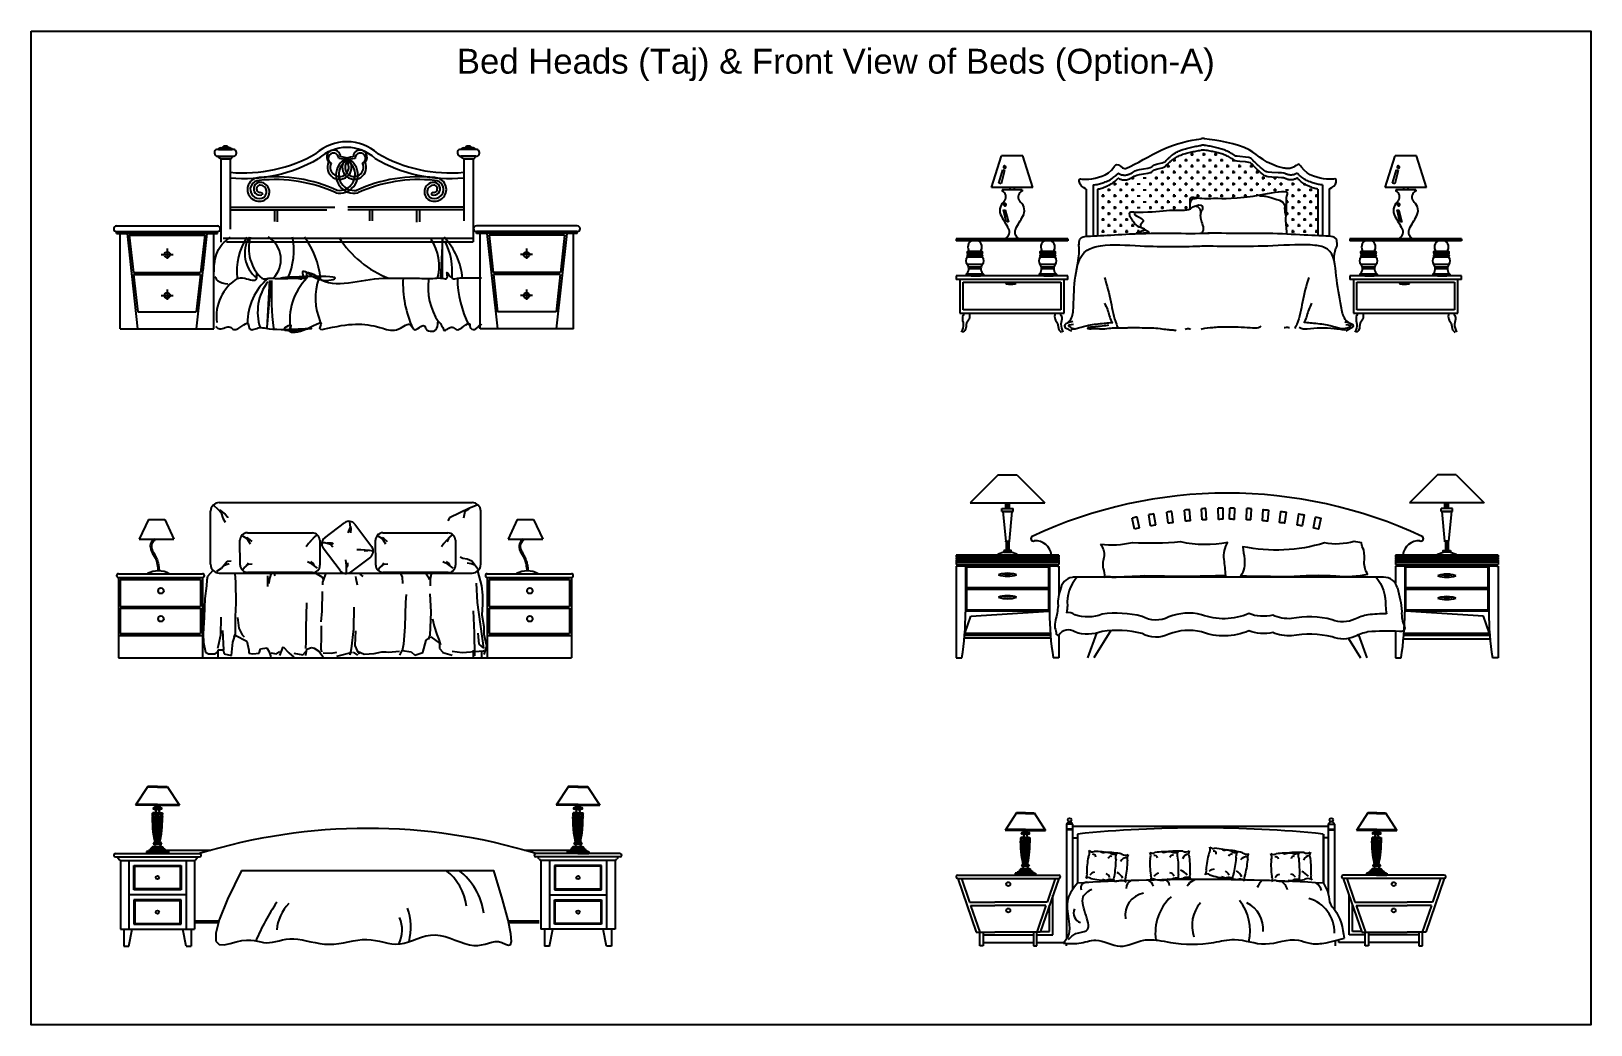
# Model space of a CAD drawing. Header units: metres. Extents: x -92766 to 98207, y -36056 to 71601.
# Drawn here: x -13677 to -6604, y 30352 to 34858 of the extents above; entities that cross this region are included whole.
import ezdxf

# ---------------------------------------------------------------- set-up
doc = ezdxf.new("R2010")
doc.units = ezdxf.units.M
doc.header["$MEASUREMENT"] = 0
for name, color, linetype in [('DIM-ASAAS-0025-SHHN-BLOCKS', 92, 'Continuous'), ('H 1 SAAS-0025-SHHN-BLOCKS', 36, 'Continuous'), ('H 4 SAAS-0025-SHHN-BLOCKS', 160, 'Continuous'), ('H 5 SAAS-0025-SHHN-BLOCKS', 232, 'Continuous'), ('MICS USE-ASAAS-SHHN-BLOCKS', 6, 'Continuous'), ('SPECIAL-LINES-SHHN-BLOCKS', 2, 'Continuous'), ('TEXT-SAAS-0025-SHHN-BLOCKS', 7, 'Continuous')]:
    doc.layers.add(name, color=color, linetype=linetype)
doc.layers.add('WINDOWS (FERESTRE)', color=4, linetype='Continuous', lineweight=15)
doc.styles.get("Standard").update_dxf_attribs({"font": 'arial.ttf'})

# ---------------------------------------------------------------- blocks, each defined once
blk = doc.blocks.new('A$C124B07FE')
for p, q in [((558, 941.6), (557.6, 943.1)), ((557.8, 942.3), (638.4, 942.3)), ((559.2, 938.5), (558, 941.6)), ((561.5, 934.6), (559.2, 938.5)), ((561, 978.3), (633.7, 978.2)), ((563.1, 933), (561.5, 934.6)), ((565.4, 931.1), (563.1, 933)), ((572.6, 927.4), (565.4, 931.1)), ((571.2, 986), (577.7, 986)), ((572.6, 927.4), (572.6, 481.6)), ((572.6, 927.4), (572.6, 481.6)), ((622.6, 927.4), (572.6, 927.4)), ((572.6, 927.4), (622.6, 927.4)), ((577.7, 986), (617.5, 986)), ((623.9, 986), (617.5, 986)), ((622.6, 927.4), (629.8, 931.1)), ((622.6, 927.4), (622.6, 552.4)), ((622.6, 927.4), (622.6, 552.4)), ((629.8, 931.1), (632.1, 933)), ((632.1, 933), (633.7, 934.6)), ((633.7, 934.6), (636, 938.5)), ((636, 938.5), (637.2, 941.6)), ((637.2, 941.6), (637.6, 943.1)), ((1243, 926.4), (1240.1, 926.8)), ((1246, 926.4), (1243, 926.4)), ((1244.5, 916.7), (1245, 919.2)), ((1245, 919.2), (1246.7, 923.5)), ((1248.5, 923.5), (1246, 926.4)), ((1246.7, 923.5), (1249.2, 926.4)), ((1250.2, 919.2), (1248.5, 923.5)), ((1249.2, 926.4), (1252.2, 927.6)), ((1249.6, 915.6), (1250.2, 919.2)), ((1252.2, 927.6), (1255.5, 926.9)), ((1937.4, 942.3), (1856.8, 942.3)), ((1858, 941.6), (1857.6, 943.1)), ((1859.2, 938.5), (1858, 941.6)), ((1861.5, 934.6), (1859.2, 938.5)), ((1934.2, 978.3), (1861.5, 978.2)), ((1863.1, 933), (1861.5, 934.6)), ((1865.4, 931.1), (1863.1, 933)), ((1872.6, 927.4), (1865.4, 931.1)), ((1871.2, 986), (1877.7, 986)), ((1872.6, 927.4), (1872.6, 595.7)), ((1872.6, 927.4), (1872.6, 595.7)), ((1922.6, 927.4), (1872.6, 927.4)), ((1872.6, 927.4), (1922.6, 927.4)), ((1917.5, 986), (1877.7, 986)), ((1923.9, 986), (1917.5, 986)), ((1922.6, 927.4), (1929.8, 931.1)), ((1922.6, 927.4), (1922.6, 484.7)), ((1922.6, 927.4), (1922.6, 484.7)), ((1929.8, 931.1), (1932.1, 933)), ((1932.1, 933), (1933.7, 934.6)), ((1933.7, 934.6), (1936, 938.5)), ((1936, 938.5), (1937.2, 941.6)), ((1937.2, 941.6), (1937.6, 943.1)), ((622.6, 669.7), (1183.8, 669.7)), ((788.6, 749.4), (794.3, 745)), ((794.3, 736.1), (793.5, 736.4)), ((794.3, 745), (795.6, 742)), ((795.6, 742), (794.3, 738.7)), ((794.3, 738.7), (794.3, 736.1)), ((1872.6, 669.7), (1252.4, 669.7)), ((1700.9, 745), (1699.6, 742)), ((1699.6, 742), (1700.9, 738.7)), ((1706.6, 749.4), (1700.9, 745)), ((1700.9, 738.7), (1700.9, 736.1)), ((1700.9, 736.1), (1702.2, 735.1)), ((622.6, 654.7), (1139.9, 654.7)), ((860.1, 654.7), (860.1, 591.8)), ((875.1, 654.7), (875.1, 591.3)), ((1872.6, 654.7), (1251.8, 654.7)), ((1367.6, 654.7), (1367.6, 596.5)), ((1382.6, 654.7), (1382.6, 596)), ((1620.1, 654.7), (1620.1, 589.8)), ((1635.1, 654.7), (1635.1, 590.7)), ((15, 569), (555, 569)), ((15, 539), (555, 539)), ((15, 529), (15, 539)), ((15, 529), (555, 529)), ((35, 19), (35, 529)), ((71.7, 529), (128.1, 19)), ((82.8, 519), (105, 319)), ((82.8, 519), (487.2, 519)), ((498.3, 529), (441.9, 19)), ((487.2, 519), (465, 319)), ((535, 19), (535, 529)), ((555, 529), (555, 539)), ((585.1, 504.1), (1918.7, 504.1)), ((2480.2, 569), (1940.2, 569)), ((2480.2, 539), (1940.2, 539)), ((1940.2, 529), (1940.2, 539)), ((2480.2, 529), (1940.2, 529)), ((1960.2, 19), (1960.2, 529)), ((1996.9, 529), (2053.3, 19)), ((2008, 519), (2030.2, 319)), ((2412.3, 519), (2008, 519)), ((2423.5, 529), (2367.1, 19)), ((2412.3, 519), (2390.2, 319)), ((2460.2, 19), (2460.2, 529)), ((2480.2, 529), (2480.2, 539)), ((75, 499), (93.8, 329)), ((286.4, 447.7), (286.4, 392.8)), ((495, 499), (476.2, 329)), ((603.5, 484.7), (1923.5, 484.7)), ((1759.4, 496.8), (1747.7, 288.9)), ((1759.3, 288.9), (1759.4, 496.8)), ((2000.2, 499), (2019, 329)), ((2208.8, 447.7), (2208.8, 392.8)), ((2420.2, 499), (2401.4, 329)), ((254, 415.4), (318.7, 415.4)), ((2241.1, 415.4), (2176.4, 415.4)), ((105, 319), (465, 319)), ((106.1, 309), (463.9, 309)), ((106.1, 309), (128.2, 109)), ((463.9, 309), (441.8, 109)), ((841.3, 277), (820.8, 45.1)), ((820.8, 21.3), (834.5, 277)), ((2390.2, 319), (2030.2, 319)), ((2389.1, 309), (2031.3, 309)), ((2031.3, 309), (2053.4, 109)), ((2389.1, 309), (2367, 109)), ((254, 196.9), (318.7, 196.9)), ((286.4, 229.2), (286.4, 174.2)), ((2241.1, 196.9), (2176.4, 196.9)), ((2208.8, 229.2), (2208.8, 174.2)), ((128.2, 109), (441.8, 109)), ((2367, 109), (2053.4, 109)), ((35, 19), (535, 19)), ((2460.2, 19), (1960.2, 19))]:
    blk.add_line(p, q)
for centre in [(286.4, 415.4), (2208.8, 415.4), (286.4, 196.9), (2208.8, 196.9)]:
    blk.add_circle(centre, 15)
for centre, radius, start, end in [((1249.6, 765.9), 253.4, 90.44463, 131.36978), ((1245.6, 765.9), 253.4, 48.63022, 89.55537), ((556.8, 960.6), 18.2, 74.95576, 273.23723), ((571.8, 974.7), 11.3, 92.61079, 161.26306), ((597.6, 971.2), 24.8, 90, 143.33956), ((597.6, 971.2), 24.8, 36.66044, 90), ((695.3, 1627.8), 775.1, 264.61964, 299.93613), ((695.3, 1627.5), 804.8, 264.81515, 299.83955), ((623.4, 974.7), 11.3, 18.73694, 87.38921), ((638.4, 960.6), 18.2, 266.76277, 105.04424), ((1249.6, 762.1), 227.2, 90.50317, 132.59454), ((1177.3, 937.3), 37.7, 3.18185, 223.63196), ((1208.1, 883.1), 64.6, 154.15531, 42.68829), ((1175.6, 930.5), 28.4, 357.46989, 244.92594), ((1208.6, 842), 97.6, 257.84317, 86.23423), ((1287, 841.8), 97.9, 93.99084, 280.71885), ((1206.6, 844.1), 85.1, 262.4163, 91.76657), ((1288.9, 843.9), 85.3, 88.39864, 276.84771), ((1287.1, 883.1), 64.6, 137.31171, 25.84469), ((1245.3, 762.5), 226.8, 47.6298, 89.42066), ((1317.9, 937.3), 37.7, 316.36804, 176.81815), ((1319.6, 930.5), 28.4, 295.07406, 182.53011), ((1799.8, 1627.3), 804.6, 240.05264, 275.19), ((1799.8, 1627.3), 774.6, 240.05264, 275.39159), ((1856.8, 960.6), 18.2, 74.95576, 273.23723), ((1871.8, 974.7), 11.3, 92.61079, 161.26306), ((1897.6, 971.2), 24.8, 90, 143.33956), ((1897.6, 971.2), 24.8, 36.66044, 90), ((1923.4, 974.7), 11.3, 18.73694, 87.38921), ((1938.4, 960.6), 18.2, 266.76277, 105.04424), ((1208.1, 883.1), 49.6, 154.15531, 42.68829), ((1287.1, 883.1), 49.6, 137.31171, 25.84469), ((778.9, 764.1), 63.5, 89.64385, 287.19975), ((778.9, 764.1), 48.5, 89.64385, 287.19975), ((782.9, 767.8), 34.3, 89.64385, 287.19975), ((782.9, 767.8), 19.3, 89.64385, 287.19975), ((860.7, 20.3), 811.6, 65.58322, 95.89139), ((860.7, 20.3), 796.6, 65.58322, 95.89139), ((782.8, 751.6), 35.5, 287.19975, 89.64385), ((782.8, 751.6), 50.5, 287.19975, 89.64385), ((1634.5, 20.3), 811.6, 84.10861, 114.41678), ((1634.5, 20.3), 796.6, 84.10861, 114.41678), ((1712.4, 751.6), 50.5, 90.35615, 252.80025), ((1712.4, 751.6), 35.5, 90.35615, 252.80025), ((1716.3, 764.1), 63.5, 252.80025, 90.35615), ((1716.3, 764.1), 48.5, 252.80025, 90.35615), ((1712.3, 767.8), 34.3, 252.80025, 90.35615), ((1712.3, 767.8), 19.3, 252.80025, 90.35615), ((15, 554), 15, 90, 270), ((555, 554), 15, 270, 90), ((997.9, 324), 340, 147.07634, 185.91599), ((871.8, 422.6), 170.9, 149.71973, 231.44025), ((943.6, 450), 221.5, 164.62746, 226.6757), ((754.1, 388.5), 140.6, 314.93453, 58.80272), ((609.1, 438.6), 354.9, 335.05812, 11.40371), ((667, 246.6), 440.8, 5.51582, 36.4976), ((1665.5, 797.5), 544, 212.27245, 249.21336), ((1489.8, 251.7), 378.9, 5.63941, 42.71675), ((1940.2, 554), 15, 90, 270), ((2480.2, 554), 15, 270, 90), ((1491, 355.2), 250.7, 344.67377, 34.40195), ((1446.9, 323.2), 364.7, 354.60697, 27.21616), ((789, 85.3), 239.3, 121.69828, 188.01077), ((1033, 48.1), 317.9, 130.75612, 179.91853), ((1037.4, 108.5), 267.5, 142.80834, 198.2554), ((2436.6, 212.6), 1593.2, 177.68471, 186.89938), ((1254, 68.7), 311.8, 135.05419, 190.11441), ((1407.3, 182), 327.5, 160.95081, 202.65429), ((244.2, 14.4), 1256.8, 12.61562, 12.69583), ((2143.8, 265.8), 596.4, 177.77509, 204.20288), ((2002.8, 236.2), 320.5, 170.53242, 214.47456), ((2403.6, 294.5), 565, 180.56482, 206.96607)]:
    blk.add_arc(centre, radius, start, end)
for points, knots in [([(536.9, 323.1), (536.6, 337.2), (537.5, 386.6), (560.9, 459.7), (606, 495.6), (624, 508.9)], [31.126946, 31.126946, 31.126946, 31.126946, 69.78079, 165.685551, 225.782999, 225.782999, 225.782999, 225.782999]), ([(659.7, 288.9), (672.1, 290.5), (704, 294.6), (774.8, 260.9), (759.3, 331.7), (792.3, 274.8), (825, 291), (874.6, 287.1), (927, 286.7), (974.3, 292.3), (1022.2, 277.8), (998.1, 357.8), (1090.2, 257.6), (1323.8, 317.8), (796.5, 288.8), (958.4, 288.7), (993, 293), (1042.4, 287.2), (1022.5, 324.3), (1070.6, 314.4), (1156.1, 220.4), (1337.9, 291.1), (1504.1, 288.3), (1566.2, 288.8), (1647.8, 289.1), (1703.3, 285.6), (1750.4, 293), (1792.6, 279.5), (1774.4, 344.2), (1805.5, 278.1), (1838.6, 290.3), (1876.1, 292.8), (1913.5, 291.6), (1947, 292.1), (1961.5, 291.7), (1967.2, 291.4)], [0, 0, 0, 0, 37.324954, 95.978422, 118.576796, 151.537836, 186.196644, 207.601589, 287.507139, 322.165947, 351.492681, 382.084197, 453.762458, 546.238181, 803.581153, 830.241959, 917.894512, 923.356062, 948.618864, 967.479623, 1014.461148, 1325.478184, 1355.202687, 1472.111853, 1493.440367, 1578.754422, 1615.945101, 1637.40789, 1665.334978, 1702.534569, 1728.696324, 1754.211377, 1806.075851, 1830.070511, 1845.626026, 1845.626026, 1845.626026, 1845.626026]), ([(541.7, 298.8), (545.5, 290.2), (559.3, 265.8), (589.9, 262.1), (610.7, 259.6)], [14.136571, 14.136571, 14.136571, 14.136571, 38.847871, 90.84217, 90.84217, 90.84217, 90.84217]), ([(544.4, 31.5), (552.1, 25.2), (575.2, 6.2), (616.4, 43.5), (655.9, -10.1), (720.7, 81), (724.7, -2.2), (777.5, 31.6), (866.5, 2), (1233.8, 42), (850.3, -9.5), (958.8, 50.4), (922.8, -7.7), (1029.6, 2.2), (1129.4, 78.3), (1091.1, 7.6), (1275.5, 54.9), (1368.4, 45.3), (1516.4, -2.9), (1587, 64.2), (1606.8, -10.1), (1659.6, 55.7), (1672.5, 0.2), (1740.5, 1.1), (1729, 74.5), (1758.9, 32.8), (1768.9, -4.1), (1807.9, 44.6), (1842.4, -12.1), (1908.2, 78), (1904.7, 14.8), (1944.2, 10.3), (1959.2, 47.5), (1966.4, 40.6), (1967.2, 39.7)], [0, 0, 0, 0, 25.004408, 75.498481, 97.862242, 171.58677, 198.074824, 245.014461, 276.187897, 487.13934, 604.291873, 634.838818, 654.445869, 719.879988, 811.104031, 830.711082, 871.03568, 1137.888661, 1215.497899, 1277.299161, 1303.971599, 1356.97267, 1375.051341, 1427.874546, 1459.488748, 1494.841985, 1508.707132, 1551.908008, 1574.271769, 1645.134816, 1667.703881, 1692.711894, 1725.676523, 1729.408614, 1729.408614, 1729.408614, 1729.408614])]:
    blk.add_open_spline(points, degree=3, knots=knots)
blk = doc.blocks.new('A$C3F6F0378')
for p, q in [((188.6, 774.2), (242.7, 943.6)), ((356.2, 943.6), (242.7, 943.6)), ((410.4, 774.2), (356.2, 943.6)), ((1162.7, 920.9), (1174.9, 920.9)), ((1166.9, 912.9), (1166.9, 924)), ((1198.7, 944.7), (1198.7, 946.2)), ((1222.5, 920.9), (1238.4, 920.9)), ((1230.4, 912.9), (1230.4, 928.8)), ((1254.2, 952.6), (1270.1, 952.6)), ((1262.2, 944.7), (1262.2, 960.5)), ((1286, 920.9), (1301.9, 920.9)), ((1293.9, 912.9), (1293.9, 928.8)), ((1317.7, 952.6), (1333.6, 952.6)), ((1325.7, 944.7), (1325.7, 960.5)), ((1349.5, 920.9), (1365.4, 920.9)), ((1357.4, 912.9), (1357.4, 928.8)), ((1381.2, 952.6), (1397.1, 952.6)), ((1389.2, 944.7), (1389.2, 959.9)), ((1413, 920.9), (1428.9, 920.9)), ((1420.9, 912.9), (1420.9, 928.8)), ((1476.5, 920.9), (1485.8, 920.9)), ((1484.4, 912.9), (1484.4, 921.6)), ((2294.6, 774.2), (2348.7, 943.6)), ((2462.2, 943.6), (2348.7, 943.6)), ((2516.4, 774.2), (2462.2, 943.6)), ((229, 797.8), (250.3, 869.3)), ((259.4, 866.2), (241.2, 794.8)), ((250.3, 869.3), (259.4, 866.2)), ((1039.9, 849.4), (1039.9, 855.2)), ((1044.6, 857.4), (1047.9, 857.4)), ((1095.5, 857.4), (1111.4, 857.4)), ((1103.4, 849.4), (1103.4, 865.3)), ((1127.2, 889.1), (1143.1, 889.1)), ((1135.2, 881.2), (1135.2, 897)), ((1159, 857.4), (1174.9, 857.4)), ((1166.9, 849.4), (1166.9, 865.3)), ((1190.7, 889.1), (1206.6, 889.1)), ((1198.7, 881.2), (1198.7, 897)), ((1222.5, 857.4), (1238.4, 857.4)), ((1230.4, 849.4), (1230.4, 865.3)), ((1254.2, 889.1), (1270.1, 889.1)), ((1262.2, 881.2), (1262.2, 897)), ((1286, 857.4), (1301.9, 857.4)), ((1293.9, 849.4), (1293.9, 865.3)), ((1317.7, 889.1), (1333.6, 889.1)), ((1325.7, 881.2), (1325.7, 897)), ((1349.5, 857.4), (1365.4, 857.4)), ((1357.4, 849.4), (1357.4, 865.3)), ((1381.2, 889.1), (1397.1, 889.1)), ((1389.2, 881.2), (1389.2, 897)), ((1413, 857.4), (1428.9, 857.4)), ((1420.9, 849.4), (1420.9, 865.3)), ((1444.7, 889.1), (1460.6, 889.1)), ((1452.7, 881.2), (1452.7, 897)), ((1476.5, 857.4), (1492.4, 857.4)), ((1484.4, 849.4), (1484.4, 865.3)), ((1508.2, 889.1), (1524.1, 889.1)), ((1516.2, 881.2), (1516.2, 897)), ((1540, 857.4), (1555.9, 857.4)), ((1547.9, 849.4), (1547.9, 865.3)), ((1571.7, 889.1), (1587.6, 889.1)), ((1579.7, 881.2), (1579.7, 897)), ((1603.5, 857.4), (1619.4, 857.4)), ((1611.4, 849.4), (1611.4, 865.3)), ((2335.1, 797.8), (2356.3, 869.3)), ((2365.5, 866.2), (2347.3, 794.8)), ((2356.3, 869.3), (2365.5, 866.2)), ((410.4, 774.2), (188.6, 774.2)), ((241.2, 794.8), (229, 797.8)), ((246.2, 763), (246.2, 755.2)), ((246.2, 763), (246.2, 755.2)), ((352.5, 763), (246.2, 763)), ((287.7, 774.2), (287.7, 763)), ((311, 763), (287.7, 763)), ((311, 774.2), (311, 763)), ((352.5, 763), (352.5, 755.2)), ((352.5, 763), (352.5, 755.2)), ((757.1, 762.1), (762.1, 762.1)), ((809.7, 762.1), (825.6, 762.1)), ((817.7, 754.2), (817.7, 770)), ((841.5, 793.9), (857.4, 793.9)), ((849.4, 785.9), (849.4, 801.8)), ((873.2, 762.1), (889.1, 762.1)), ((881.2, 817.7), (881.2, 818.8)), ((881.2, 754.2), (881.2, 770)), ((905, 793.9), (920.9, 793.9)), ((912.9, 785.9), (912.9, 801.8)), ((936.7, 762.1), (952.6, 762.1)), ((937.5, 825.6), (952.6, 825.6)), ((944.7, 817.7), (944.7, 829.4)), ((944.7, 754.2), (944.7, 770)), ((968.5, 793.9), (984.4, 793.9)), ((1000.2, 825.6), (1016.1, 825.6)), ((1000.2, 762.1), (1016.1, 762.1)), ((1032, 793.9), (1047.9, 793.9)), ((1039.9, 785.9), (1039.9, 801.8)), ((1063.7, 825.6), (1079.6, 825.6)), ((1063.7, 762.1), (1079.6, 762.1)), ((1071.7, 817.7), (1071.7, 833.5)), ((1071.7, 754.2), (1071.7, 770)), ((1095.5, 793.9), (1111.4, 793.9)), ((1103.4, 785.9), (1103.4, 801.8)), ((1127.2, 825.6), (1143.1, 825.6)), ((1127.2, 762.1), (1143.1, 762.1)), ((1135.2, 817.7), (1135.2, 833.5)), ((1135.2, 754.2), (1135.2, 770)), ((1159, 793.9), (1174.9, 793.9)), ((1166.9, 785.9), (1166.9, 801.8)), ((1190.7, 825.6), (1206.6, 825.6)), ((1190.7, 762.1), (1206.6, 762.1)), ((1198.7, 817.7), (1198.7, 833.5)), ((1198.7, 754.2), (1198.7, 770)), ((1222.5, 793.9), (1238.4, 793.9)), ((1230.4, 785.9), (1230.4, 801.8)), ((1254.2, 825.6), (1270.1, 825.6)), ((1254.2, 762.1), (1270.1, 762.1)), ((1262.2, 817.7), (1262.2, 833.5)), ((1262.2, 754.2), (1262.2, 770)), ((1286, 793.9), (1301.9, 793.9)), ((1293.9, 785.9), (1293.9, 801.8)), ((1317.7, 825.6), (1333.6, 825.6)), ((1317.7, 762.1), (1333.6, 762.1)), ((1325.7, 817.7), (1325.7, 833.5)), ((1325.7, 754.2), (1325.7, 770)), ((1349.5, 793.9), (1365.4, 793.9)), ((1357.4, 785.9), (1357.4, 801.8)), ((1381.2, 825.6), (1397.1, 825.6)), ((1381.2, 762.1), (1397.1, 762.1)), ((1389.2, 817.7), (1389.2, 833.5)), ((1389.2, 754.2), (1389.2, 770)), ((1413, 793.9), (1428.9, 793.9)), ((1420.9, 785.9), (1420.9, 801.8)), ((1444.7, 825.6), (1460.6, 825.6)), ((1444.7, 762.1), (1460.6, 762.1)), ((1452.7, 817.7), (1452.7, 833.5)), ((1452.7, 754.2), (1452.7, 770)), ((1476.5, 793.9), (1492.4, 793.9)), ((1484.4, 785.9), (1484.4, 801.8)), ((1508.2, 825.6), (1524.1, 825.6)), ((1508.2, 762.1), (1524.1, 762.1)), ((1516.2, 817.7), (1516.2, 833.5)), ((1516.2, 754.2), (1516.2, 770)), ((1540, 793.9), (1555.9, 793.9)), ((1547.9, 785.9), (1547.9, 801.8)), ((1571.7, 825.6), (1587.6, 825.6)), ((1571.7, 762.1), (1587.6, 762.1)), ((1579.7, 817.7), (1579.7, 833.5)), ((1579.7, 754.2), (1579.7, 770)), ((1603.5, 793.9), (1619.4, 793.9)), ((1611.4, 785.9), (1611.4, 801.8)), ((1635.2, 825.6), (1651.1, 825.6)), ((1635.2, 762.1), (1651.1, 762.1)), ((1643.2, 817.7), (1643.2, 833.5)), ((1643.2, 754.2), (1643.2, 770)), ((1667, 793.9), (1682.9, 793.9)), ((1674.9, 785.9), (1674.9, 801.8)), ((1698.7, 825.6), (1714.6, 825.6)), ((1698.7, 762.1), (1714.6, 762.1)), ((1706.7, 817.7), (1706.7, 828.2)), ((1706.7, 754.2), (1706.7, 770)), ((1730.5, 793.9), (1746.4, 793.9)), ((1738.4, 785.9), (1738.4, 801.8)), ((1762.2, 762.1), (1778.1, 762.1)), ((1770.2, 818.9), (1770.2, 818.9)), ((1794, 793.9), (1809.9, 793.9)), ((1801.9, 785.9), (1801.9, 801.8)), ((1825.7, 762.1), (1841.6, 762.1)), ((1833.7, 754.2), (1833.7, 770)), ((1857.5, 793.9), (1863, 793.9)), ((1865.4, 785.9), (1865.4, 792.4)), ((1889.2, 762.1), (1905.1, 762.1)), ((1897.2, 754.2), (1897.2, 770)), ((2516.4, 774.2), (2294.6, 774.2)), ((2347.3, 794.8), (2335.1, 797.8)), ((2352.3, 763), (2352.3, 755.2)), ((2352.3, 763), (2352.3, 755.2)), ((2458.6, 763), (2352.3, 763)), ((2393.8, 774.2), (2393.8, 763)), ((2417.1, 763), (2393.8, 763)), ((2417.1, 774.2), (2417.1, 763)), ((2458.6, 763), (2458.6, 755.2)), ((2458.6, 763), (2458.6, 755.2)), ((757.1, 698.6), (762.1, 698.6)), ((778, 730.4), (793.9, 730.4)), ((785.9, 722.4), (785.9, 738.3)), ((785.9, 658.9), (785.9, 674.8)), ((809.7, 698.6), (825.6, 698.6)), ((817.7, 690.7), (817.7, 706.5)), ((841.5, 730.4), (857.4, 730.4)), ((849.4, 722.4), (849.4, 738.3)), ((849.4, 658.9), (849.4, 674.8)), ((873.2, 698.6), (889.1, 698.6)), ((881.2, 690.7), (881.2, 706.5)), ((905, 730.4), (920.9, 730.4)), ((912.9, 722.4), (912.9, 738.3)), ((912.9, 658.9), (912.9, 674.8)), ((936.7, 698.6), (952.6, 698.6)), ((944.7, 690.7), (944.7, 706.5)), ((968.5, 730.4), (984.4, 730.4)), ((1000.2, 698.6), (1016.1, 698.6)), ((1032, 730.4), (1047.9, 730.4)), ((1039.9, 722.4), (1039.9, 738.3)), ((1039.9, 658.9), (1039.9, 674.8)), ((1063.7, 698.6), (1079.6, 698.6)), ((1071.7, 690.7), (1071.7, 706.5)), ((1095.5, 730.4), (1111.4, 730.4)), ((1103.4, 722.4), (1103.4, 738.3)), ((1103.4, 658.9), (1103.4, 674.8)), ((1127.2, 698.6), (1143.1, 698.6)), ((1135.2, 690.7), (1135.2, 706.5)), ((1159, 730.4), (1174.9, 730.4)), ((1166.9, 722.4), (1166.9, 738.3)), ((1166.9, 658.9), (1166.9, 674.8)), ((1190.7, 698.6), (1206.6, 698.6)), ((1198.7, 690.7), (1198.7, 706.5)), ((1222.5, 730.4), (1238.4, 730.4)), ((1230.4, 722.4), (1230.4, 738.3)), ((1230.4, 658.9), (1230.4, 674.8)), ((1286, 730.4), (1301.9, 730.4)), ((1293.9, 722.4), (1293.9, 738.3)), ((1349.5, 730.4), (1365.4, 730.4)), ((1357.4, 722.4), (1357.4, 738.3)), ((1413, 730.4), (1428.9, 730.4)), ((1420.9, 722.4), (1420.9, 738.3)), ((1476.5, 730.4), (1492.4, 730.4)), ((1484.4, 722.4), (1484.4, 738.3)), ((1540, 730.4), (1555.9, 730.4)), ((1547.9, 723.4), (1547.9, 738.3)), ((1611.4, 732.6), (1611.4, 738.3)), ((1765.2, 698.6), (1778.1, 698.6)), ((1770.2, 690.7), (1770.2, 706.5)), ((1794, 730.4), (1809.9, 730.4)), ((1801.9, 722.4), (1801.9, 738.3)), ((1801.9, 658.9), (1801.9, 674.8)), ((1825.7, 698.6), (1841.6, 698.6)), ((1833.7, 690.7), (1833.7, 706.5)), ((1857.5, 730.4), (1873.4, 730.4)), ((1865.4, 722.4), (1865.4, 738.3)), ((1865.4, 658.9), (1865.4, 674.8)), ((1889.2, 698.6), (1905.1, 698.6)), ((1897.2, 690.7), (1897.2, 706.5)), ((1921, 730.4), (1935.3, 730.4)), ((1928.9, 722.4), (1928.9, 738.3)), ((1928.9, 658.9), (1928.9, 674.8)), ((253.5, 655.6), (262.6, 652.5)), ((267.2, 592.3), (253.5, 655.6)), ((262.6, 652.5), (279.4, 589.2)), ((279.4, 589.2), (267.2, 592.3)), ((757.1, 635.1), (762.1, 635.1)), ((778, 666.9), (793.9, 666.9)), ((778, 603.4), (793.9, 603.4)), ((785.9, 595.4), (785.9, 611.3)), ((809.7, 635.1), (825.6, 635.1)), ((817.7, 627.2), (817.7, 643)), ((841.5, 666.9), (857.4, 666.9)), ((841.5, 603.4), (857.4, 603.4)), ((849.4, 595.4), (849.4, 611.3)), ((873.2, 635.1), (889.1, 635.1)), ((881.2, 627.2), (881.2, 643)), ((905, 666.9), (920.9, 666.9)), ((905, 603.4), (920.9, 603.4)), ((912.9, 595.4), (912.9, 611.3)), ((968.5, 666.9), (984.4, 666.9)), ((1032, 666.9), (1047.9, 666.9)), ((1095.5, 666.9), (1111.4, 666.9)), ((1159, 666.9), (1174.9, 666.9)), ((1222.5, 666.9), (1238.4, 666.9)), ((1764.2, 635.1), (1778.1, 635.1)), ((1770.2, 627.2), (1770.2, 643)), ((1794, 666.9), (1809.9, 666.9)), ((1794, 603.4), (1809.9, 603.4)), ((1801.9, 595.4), (1801.9, 611.3)), ((1825.7, 635.1), (1841.6, 635.1)), ((1833.7, 627.2), (1833.7, 643)), ((1857.5, 666.9), (1873.4, 666.9)), ((1857.5, 603.4), (1873.4, 603.4)), ((1865.4, 595.4), (1865.4, 611.3)), ((1889.2, 635.1), (1905.1, 635.1)), ((1897.2, 627.2), (1897.2, 643)), ((1921, 666.9), (1935.3, 666.9)), ((1921, 603.4), (1935.3, 603.4)), ((1928.9, 595.4), (1928.9, 611.3)), ((2359.5, 655.6), (2368.6, 652.5)), ((2373.2, 592.3), (2359.5, 655.6)), ((2368.6, 652.5), (2385.4, 589.2)), ((2385.4, 589.2), (2373.2, 592.3)), ((757.1, 571.6), (762.1, 571.6)), ((778, 539.9), (793.9, 539.9)), ((785.9, 531.9), (785.9, 547.8)), ((809.7, 571.6), (825.6, 571.6)), ((817.7, 563.7), (817.7, 579.5)), ((841.5, 539.9), (857.4, 539.9)), ((849.4, 531.9), (849.4, 547.8)), ((873.2, 571.6), (889.1, 571.6)), ((881.2, 563.7), (881.2, 579.5)), ((905, 539.9), (920.9, 539.9)), ((912.9, 531.9), (912.9, 547.8)), ((936.7, 571.6), (952.6, 571.6)), ((944.7, 563.7), (944.7, 579.5)), ((968.5, 539.9), (984.4, 539.9)), ((976.4, 536.8), (976.4, 547.8)), ((1764.5, 571.6), (1778.1, 571.6)), ((1770.2, 563.7), (1770.2, 579.5)), ((1794, 539.9), (1809.9, 539.9)), ((1801.9, 531.9), (1801.9, 547.8)), ((1825.7, 571.6), (1841.6, 571.6)), ((1833.7, 563.7), (1833.7, 579.5)), ((1857.5, 539.9), (1873.4, 539.9)), ((1865.4, 531.9), (1865.4, 547.8)), ((1889.2, 571.6), (1905.1, 571.6)), ((1897.2, 563.7), (1897.2, 579.5)), ((1921, 539.9), (1935.3, 539.9)), ((1928.9, 531.9), (1928.9, 547.8)), ((598.4, 500), (0, 500)), ((0, 499.7), (0, 489.7)), ((598.4, 490), (0, 490)), ((140, 432.2), (60, 432.2)), ((140, 432.2), (60, 432.2)), ((140, 422.2), (60, 422.2)), ((529.9, 432.2), (449.9, 432.2)), ((529.9, 432.2), (449.9, 432.2)), ((529.9, 422.2), (449.9, 422.2)), ((598.4, 499.7), (598.4, 489.7)), ((658.9, 468.4), (658.9, 484.3)), ((2704.5, 500), (2106.1, 500)), ((2106.1, 499.7), (2106.1, 489.7)), ((2704.5, 490), (2106.1, 490)), ((2246.1, 432.2), (2166.1, 432.2)), ((2246.1, 432.2), (2166.1, 432.2)), ((2246.1, 422.2), (2166.1, 422.2)), ((2635.9, 432.2), (2555.9, 432.2)), ((2635.9, 432.2), (2555.9, 432.2)), ((2635.9, 422.2), (2555.9, 422.2)), ((2704.5, 499.7), (2704.5, 489.7)), ((141.9, 409.3), (58.1, 409.3)), ((140, 402.2), (60, 402.2)), ((140, 362.2), (60, 362.2)), ((138.2, 415.4), (61.8, 415.4)), ((133.7, 349.2), (66.3, 349.2)), ((132.4, 338.7), (67.5, 338.7)), ((531.8, 409.3), (447.9, 409.3)), ((529.9, 402.2), (449.9, 402.2)), ((529.9, 362.2), (449.9, 362.2)), ((528.1, 415.4), (451.7, 415.4)), ((523.5, 349.2), (456.2, 349.2)), ((522.3, 338.7), (457.4, 338.7)), ((2248, 409.3), (2164.1, 409.3)), ((2246.1, 402.2), (2166.1, 402.2)), ((2246.1, 362.2), (2166.1, 362.2)), ((2244.2, 415.4), (2167.9, 415.4)), ((2239.7, 349.2), (2172.4, 349.2)), ((2238.5, 338.7), (2173.6, 338.7)), ((2637.9, 409.3), (2554, 409.3)), ((2635.9, 402.2), (2555.9, 402.2)), ((2635.9, 362.2), (2555.9, 362.2)), ((2634.1, 415.4), (2557.7, 415.4)), ((2629.6, 349.2), (2562.2, 349.2)), ((2628.4, 338.7), (2563.5, 338.7)), ((0, 302.2), (0, 282.2)), ((598.4, 302.2), (0, 302.2)), ((598.4, 282.2), (0, 282.2)), ((20, 282.2), (20, 102.2)), ((37.2, 268.9), (560.2, 268.9)), ((37.2, 120.8), (37.2, 268.9)), ((53.7, 311), (53.7, 302.2)), ((146.3, 310.3), (53.7, 310.3)), ((80, 302.2), (120, 302.2)), ((80, 302.2), (130, 302.2)), ((146.3, 311), (146.3, 302.2)), ((443.6, 311), (443.6, 302.2)), ((536.1, 310.3), (443.6, 310.3)), ((469.9, 302.2), (509.9, 302.2)), ((469.9, 302.2), (519.9, 302.2)), ((536.1, 311), (536.1, 302.2)), ((560.2, 268.9), (560.2, 120.8)), ((578.4, 102.2), (578.4, 282.2)), ((598.4, 282.2), (598.4, 302.2)), ((2106.1, 302.2), (2106.1, 282.2)), ((2704.5, 302.2), (2106.1, 302.2)), ((2704.5, 282.2), (2106.1, 282.2)), ((2126.1, 282.2), (2126.1, 102.2)), ((2143.3, 268.9), (2666.3, 268.9)), ((2143.3, 120.8), (2143.3, 268.9)), ((2159.8, 311), (2159.8, 302.2)), ((2252.3, 310.3), (2159.8, 310.3)), ((2186.1, 302.2), (2226.1, 302.2)), ((2186.1, 302.2), (2236.1, 302.2)), ((2252.3, 311), (2252.3, 302.2)), ((2549.7, 311), (2549.7, 302.2)), ((2642.2, 310.3), (2549.7, 310.3)), ((2575.9, 302.2), (2615.9, 302.2)), ((2575.9, 302.2), (2625.9, 302.2)), ((2642.2, 311), (2642.2, 302.2)), ((2666.3, 268.9), (2666.3, 120.8)), ((2684.5, 102.2), (2684.5, 282.2)), ((2704.5, 282.2), (2704.5, 302.2)), ((20, 102.2), (578.4, 102.2)), ((560.2, 120.8), (37.2, 120.8)), ((2126.1, 102.2), (2684.5, 102.2)), ((2666.3, 120.8), (2143.3, 120.8))]:
    blk.add_line(p, q)
at = {"ltscale": 20}
for p, q in [((695.7, 766.2), (695.7, 513.2)), ((732.5, 788.3), (732.5, 515.5)), ((757.1, 766), (757.1, 516.6)), ((1935.3, 766), (1935.3, 516.7)), ((1959.8, 788.3), (1959.8, 515.7)), ((1996.6, 766.2), (1996.6, 513.5))]:
    blk.add_line(p, q, dxfattribs=at)
for centre in [(1320.3, 981.3), (1320.4, 945.7), (1320.4, 919.9)]:
    blk.add_arc(centre, 55.2, 80.5605, 99.4395, dxfattribs=at)
for centre, radius, start, end in [((259.7, 883.6), 6.48, 168.60838, 233.21118), ((259.7, 883.6), 6.49, 104.03437, 168.60838), ((259.6, 883.5), 6.42, 233.21118, 255.97224), ((260, 883.6), 6.51, 78.6968, 107.1924), ((259.7, 883.8), 6.69, 255.97224, 278.26876), ((259.7, 883.9), 6.81, 278.26876, 342.90263), ((260, 883.7), 6.5, 50.16478, 78.6968), ((260.1, 883.8), 6.35, 342.90263, 50.16478), ((2365.7, 883.6), 6.48, 168.60838, 233.21118), ((2365.7, 883.6), 6.49, 104.03437, 168.60838), ((2365.7, 883.5), 6.42, 233.21118, 255.97224), ((2366.1, 883.6), 6.51, 78.6968, 107.1924), ((2365.7, 883.8), 6.69, 255.97224, 278.26876), ((2365.7, 883.9), 6.81, 278.26876, 342.90263), ((2366.1, 883.7), 6.5, 50.16478, 78.6968), ((2366.2, 883.8), 6.35, 342.90263, 50.16478), ((232.6, 724.1), 33.9, 326.67437, 66.34161), ((366.1, 724.1), 33.9, 113.65839, 213.32563), ((2338.7, 724.1), 33.9, 326.67437, 66.34161), ((2472.2, 724.1), 33.9, 113.65839, 213.32563), ((295.2, 651.2), 61.5, 132.03656, 209.87228), ((231, 722.3), 34.4, 312.03656, 330.60672), ((261.7, 682.8), 6.48, 168.60838, 233.21118), ((261.7, 682.8), 6.49, 104.03437, 168.60838), ((261.6, 682.8), 6.42, 233.21118, 255.97224), ((262, 682.9), 6.51, 78.6968, 107.1924), ((261.7, 683), 6.69, 255.97224, 278.26876), ((261.7, 683.1), 6.81, 278.26876, 342.90263), ((262, 682.9), 6.5, 50.16478, 78.6968), ((262.1, 683), 6.35, 342.90263, 50.16478), ((367.7, 722.3), 34.4, 209.39328, 227.96344), ((303.6, 651.2), 61.5, 330.12772, 47.96344), ((2401.2, 651.2), 61.5, 132.03656, 209.87228), ((2337, 722.3), 34.4, 312.03656, 330.60672), ((2367.7, 682.8), 6.48, 168.60838, 233.21118), ((2367.7, 682.8), 6.49, 104.03437, 168.60838), ((2367.7, 682.8), 6.42, 233.21118, 255.97224), ((2367.8, 683), 6.69, 255.97224, 278.26876), ((2368.1, 682.9), 6.51, 78.6968, 107.1924), ((2367.8, 683.1), 6.81, 278.26876, 342.90263), ((2368.1, 682.9), 6.5, 50.16478, 78.6968), ((2368.2, 683), 6.35, 342.90263, 50.16478), ((2473.8, 722.3), 34.4, 209.39328, 227.96344), ((2409.6, 651.2), 61.5, 330.12772, 47.96344), ((9112.8, 5715.8), 10230.1, 209.87228, 210.29853), ((-8514, 5715.8), 10230.1, 329.70147, 330.12772), ((11218.8, 5715.8), 10230.1, 209.87228, 210.29853), ((-6408, 5715.8), 10230.1, 329.70147, 330.12772), ((247.8, 535.9), 37.3, 302.54269, 30.29853), ((350.9, 535.9), 37.3, 149.70147, 237.45731), ((2353.9, 535.9), 37.3, 302.54269, 30.29853), ((2457, 535.9), 37.3, 149.70147, 237.45731), ((63.7, 427.2), 6.24, 126.78001, 233.21999), ((100.5, 456.1), 37.8, 115.94143, 219.20838), ((100.5, 456.1), 37.8, 320.79162, 64.05857), ((136.2, 427.2), 6.24, 306.78001, 53.21999), ((453.6, 427.2), 6.24, 126.78001, 233.21999), ((490.9, 456.1), 37.8, 115.94143, 219.20838), ((490.9, 456.1), 37.8, 320.79162, 64.05857), ((526.1, 427.2), 6.24, 306.78001, 53.21999), ((2169.8, 427.2), 6.24, 126.78001, 233.21999), ((2206.6, 456.1), 37.8, 115.94143, 219.20838), ((2206.6, 456.1), 37.8, 320.79162, 64.05857), ((2242.3, 427.2), 6.24, 306.78001, 53.21999), ((2559.7, 427.2), 6.24, 126.78001, 233.21999), ((2597, 456.1), 37.8, 115.94143, 219.20838), ((2597, 456.1), 37.8, 320.79162, 64.05857), ((2632.2, 427.2), 6.24, 306.78001, 53.21999), ((82, 382.2), 29.7, 137.74521, 222.25479), ((30.6, 339.8), 37, 308.75467, 37.26678), ((169.4, 339.8), 37, 142.73322, 231.24533), ((118, 382.2), 29.7, 317.74521, 42.25479), ((471.9, 382.2), 29.7, 137.74521, 222.25479), ((420.5, 339.8), 37, 308.75467, 37.26678), ((559.3, 339.8), 37, 142.73322, 231.24533), ((507.8, 382.2), 29.7, 317.74521, 42.25479), ((2188.1, 382.2), 29.7, 137.74521, 222.25479), ((2136.7, 339.8), 37, 308.75467, 37.26678), ((2275.4, 339.8), 37, 142.73322, 231.24533), ((2224, 382.2), 29.7, 317.74521, 42.25479), ((2577.9, 382.2), 29.7, 137.74521, 222.25479), ((2526.5, 339.8), 37, 308.75467, 37.26678), ((2665.3, 339.8), 37, 142.73322, 231.24533), ((2613.9, 382.2), 29.7, 317.74521, 42.25479)]:
    blk.add_arc(centre, radius, start, end)
for centre in [(292.3, 260.1), (2398.3, 260.1)]:
    blk.add_ellipse(centre, major_axis=(25, 0), ratio=0.2)
for points, knots in [([(695.7, 766.2), (675.2, 775.8), (657.2, 791.6), (658.6, 824.3), (675.7, 817.9), (731.9, 819.9), (817.7, 836.7), (863.4, 913.8), (889.3, 869.9), (957.4, 896.6), (1128.9, 1003.6), (1245.7, 1025), (1311.4, 1035.8)], [12.417853, 12.417853, 12.417853, 12.417853, 68.394536, 90.665986, 114.156853, 157.554067, 281.869614, 298.858744, 338.737111, 347.060176, 470.423438, 625.498764, 625.498764, 625.498764, 625.498764]), ([(1996.6, 766.2), (2017.1, 775.8), (2035.1, 791.6), (2033.8, 824.3), (2016.6, 817.9), (1960.4, 819.9), (1874.7, 836.7), (1829, 913.8), (1803, 869.9), (1652.5, 896.6), (1584, 1003.6), (1395.1, 1025), (1329.4, 1035.8)], [12.417853, 12.417853, 12.417853, 12.417853, 68.394536, 90.665986, 114.156853, 157.554067, 281.869614, 298.858744, 338.737111, 347.060176, 470.423438, 625.498764, 625.498764, 625.498764, 625.498764]), ([(867.4, 851.3), (868.1, 850.9), (868.9, 850.4), (871.2, 849.1), (872.9, 848.2), (876.8, 846.3), (879, 845.4), (884, 843.6), (886.7, 842.8), (892, 841.7), (894.6, 841.4), (898.4, 841.1), (899.4, 841), (901.2, 841), (901.9, 841), (903.1, 841), (903.7, 841.1), (904.8, 841.1), (905.4, 841.2), (907, 841.3), (908.1, 841.4), (911.6, 841.9), (913.8, 842.3), (917.8, 843.3), (919.6, 843.9), (922.7, 844.9), (924.1, 845.5), (926.6, 846.4), (927.6, 846.9), (928.8, 847.4), (929.1, 847.5), (929.7, 847.8), (929.9, 847.9), (930.7, 848.2), (931.3, 848.5), (932.9, 849.2), (933.9, 849.7), (937.1, 851.3), (939.2, 852.3), (945.3, 855.5), (949.2, 857.8), (959.8, 864.4), (966.2, 869), (1040, 878.3), (1045.6, 883.1), (1056.3, 892.7), (1061.3, 897.5), (1112.2, 907), (1116.8, 911.6), (1125.6, 920.6), (1129.9, 924.9), (1138.3, 933), (1142.3, 936.8), (1148.2, 942), (1150, 943.5), (1153.3, 946.3), (1154.7, 947.4), (1157, 949.2), (1157.9, 949.9), (1159.7, 951.2), (1160.6, 951.8), (1163.4, 953.8), (1165.3, 955), (1171, 958.7), (1174.9, 961), (1186, 967), (1193.5, 970.4), (1209.3, 976.7), (1217.6, 979.5), (1235, 984.7), (1244, 987), (1262.7, 991.3), (1272.4, 993.3), (1291.8, 996.9), (1301.5, 998.6), (1311.3, 1000.2)], [328.6705, 328.6705, 328.6705, 328.6705, 329.609368, 329.609368, 331.487103, 331.487103, 333.620342, 333.620342, 335.753581, 335.753581, 337.507866, 337.507866, 338.182373, 338.182373, 338.607397, 338.607397, 338.959312, 338.959312, 339.311227, 339.311227, 340.015058, 340.015058, 341.722742, 341.722742, 343.430427, 343.430427, 345.138111, 345.138111, 346.845796, 346.845796, 347.37881, 347.37881, 347.911824, 347.911824, 348.977853, 348.977853, 351.109909, 351.109909, 355.374023, 355.374023, 363.902249, 363.902249, 379.258481, 379.258481, 394.614712, 394.614712, 409.970944, 409.970944, 425.327175, 425.327175, 440.683406, 440.683406, 456.039638, 456.039638, 463.285514, 463.285514, 469.01116, 469.01116, 472.593, 472.593, 476.17484, 476.17484, 483.338521, 483.338521, 497.665882, 497.665882, 522.309302, 522.309302, 546.952723, 546.952723, 571.596143, 571.596143, 596.239564, 596.239564, 619.876409, 619.876409, 619.876409, 619.876409]), ([(867.4, 825.4), (868.1, 825), (868.9, 824.6), (871.2, 823.2), (872.9, 822.3), (876.8, 820.5), (879, 819.5), (884, 817.8), (886.7, 817), (892, 815.9), (894.6, 815.5), (898.4, 815.2), (899.4, 815.2), (901.2, 815.2), (901.9, 815.2), (903.1, 815.2), (903.7, 815.2), (904.8, 815.3), (905.4, 815.3), (907, 815.4), (908.1, 815.5), (911.6, 816), (913.8, 816.5), (917.8, 817.5), (919.6, 818), (922.7, 819.1), (924.1, 819.6), (926.6, 820.6), (927.6, 821), (928.8, 821.5), (929.1, 821.7), (929.7, 821.9), (929.9, 822), (930.7, 822.4), (931.3, 822.6), (932.9, 823.4), (933.9, 823.9), (937.1, 825.4), (939.2, 826.4), (945.3, 829.7), (949.2, 832), (959.8, 838.6), (966.2, 843.1), (1040, 852.4), (1045.6, 857.2), (1056.3, 866.8), (1061.3, 871.6), (1112.2, 881.1), (1116.8, 885.7), (1125.6, 894.7), (1129.9, 899), (1138.3, 907.1), (1142.3, 910.9), (1148.2, 916.1), (1150, 917.7), (1153.3, 920.4), (1154.7, 921.5), (1157, 923.3), (1157.9, 924), (1159.7, 925.3), (1160.6, 926), (1163.4, 927.9), (1165.3, 929.2), (1171, 932.8), (1174.9, 935.2), (1186, 941.1), (1193.5, 944.6), (1209.3, 950.8), (1217.6, 953.7), (1235, 958.8), (1244, 961.2), (1262.7, 965.5), (1272.4, 967.4), (1291.8, 971), (1301.5, 972.7), (1311.3, 974.3)], [328.6705, 328.6705, 328.6705, 328.6705, 329.609368, 329.609368, 331.487103, 331.487103, 333.620342, 333.620342, 335.753581, 335.753581, 337.507866, 337.507866, 338.182373, 338.182373, 338.607397, 338.607397, 338.959312, 338.959312, 339.311227, 339.311227, 340.015058, 340.015058, 341.722742, 341.722742, 343.430427, 343.430427, 345.138111, 345.138111, 346.845796, 346.845796, 347.37881, 347.37881, 347.911824, 347.911824, 348.977853, 348.977853, 351.109909, 351.109909, 355.374023, 355.374023, 363.902249, 363.902249, 379.258481, 379.258481, 394.614712, 394.614712, 409.970944, 409.970944, 425.327175, 425.327175, 440.683406, 440.683406, 456.039638, 456.039638, 463.285514, 463.285514, 469.01116, 469.01116, 472.593, 472.593, 476.17484, 476.17484, 483.338521, 483.338521, 497.665882, 497.665882, 522.309302, 522.309302, 546.952723, 546.952723, 571.596143, 571.596143, 596.239564, 596.239564, 619.876409, 619.876409, 619.876409, 619.876409]), ([(1824.9, 851.3), (1824.2, 850.9), (1823.5, 850.4), (1821.1, 849.1), (1819.5, 848.2), (1815.6, 846.3), (1813.3, 845.4), (1808.4, 843.6), (1805.7, 842.8), (1800.3, 841.7), (1797.7, 841.4), (1794, 841.1), (1792.9, 841), (1791.2, 841), (1790.5, 841), (1789.2, 841), (1788.6, 841.1), (1787.5, 841.1), (1787, 841.2), (1785.3, 841.3), (1784.3, 841.4), (1780.8, 841.9), (1778.6, 842.3), (1774.6, 843.3), (1772.8, 843.9), (1769.6, 844.9), (1768.2, 845.5), (1765.8, 846.4), (1764.7, 846.9), (1763.5, 847.4), (1763.2, 847.5), (1762.7, 847.8), (1762.4, 847.9), (1761.6, 848.2), (1761.1, 848.5), (1759.5, 849.2), (1758.4, 849.7), (1755.2, 851.3), (1753.2, 852.3), (1664.6, 855.5), (1660.7, 857.8), (1650.1, 864.4), (1643.7, 869), (1631.7, 878.3), (1626.1, 883.1), (1615.5, 892.7), (1610.4, 897.5), (1600.8, 907), (1596.2, 911.6), (1587.3, 920.6), (1583, 924.9), (1574.7, 933), (1570.6, 936.8), (1492.6, 942), (1490.8, 943.5), (1487.5, 946.3), (1486.1, 947.4), (1483.8, 949.2), (1482.9, 949.9), (1481.1, 951.2), (1480.2, 951.8), (1477.4, 953.8), (1475.5, 955), (1469.8, 958.7), (1465.9, 961), (1454.8, 967), (1447.3, 970.4), (1431.5, 976.7), (1423.2, 979.5), (1405.8, 984.7), (1396.8, 987), (1378.1, 991.3), (1368.4, 993.3), (1349, 996.9), (1339.3, 998.6), (1329.5, 1000.2)], [328.6705, 328.6705, 328.6705, 328.6705, 329.609368, 329.609368, 331.487103, 331.487103, 333.620342, 333.620342, 335.753581, 335.753581, 337.507866, 337.507866, 338.182373, 338.182373, 338.607397, 338.607397, 338.959312, 338.959312, 339.311227, 339.311227, 340.015058, 340.015058, 341.722742, 341.722742, 343.430427, 343.430427, 345.138111, 345.138111, 346.845796, 346.845796, 347.37881, 347.37881, 347.911824, 347.911824, 348.977853, 348.977853, 351.109909, 351.109909, 355.374023, 355.374023, 363.902249, 363.902249, 379.258481, 379.258481, 394.614712, 394.614712, 409.970943, 409.970943, 425.327175, 425.327175, 440.683406, 440.683406, 456.039637, 456.039637, 463.285514, 463.285514, 469.011154, 469.011154, 472.592992, 472.592992, 476.17483, 476.17483, 483.338506, 483.338506, 497.665857, 497.665857, 522.309275, 522.309275, 546.952693, 546.952693, 571.59611, 571.59611, 596.239528, 596.239528, 619.876409, 619.876409, 619.876409, 619.876409]), ([(1824.9, 825.4), (1824.2, 825), (1823.5, 824.6), (1821.1, 823.2), (1819.5, 822.3), (1815.6, 820.5), (1813.3, 819.5), (1808.4, 817.8), (1805.7, 817), (1800.3, 815.9), (1797.7, 815.5), (1794, 815.2), (1792.9, 815.2), (1791.2, 815.2), (1790.5, 815.2), (1789.2, 815.2), (1788.6, 815.2), (1787.5, 815.3), (1787, 815.3), (1785.3, 815.4), (1784.3, 815.5), (1780.8, 816), (1778.6, 816.5), (1774.6, 817.5), (1772.8, 818), (1769.6, 819.1), (1768.2, 819.6), (1765.8, 820.6), (1764.7, 821), (1763.5, 821.5), (1763.2, 821.7), (1762.7, 821.9), (1762.4, 822), (1761.6, 822.4), (1761.1, 822.6), (1759.5, 823.4), (1758.4, 823.9), (1755.2, 825.4), (1753.2, 826.4), (1664.6, 829.7), (1660.7, 832), (1650.1, 838.6), (1643.7, 843.1), (1631.7, 852.4), (1626.1, 857.2), (1615.5, 866.8), (1610.4, 871.6), (1600.8, 881.1), (1596.2, 885.7), (1587.3, 894.7), (1583, 899), (1574.7, 907.1), (1570.6, 910.9), (1492.6, 916.1), (1490.8, 917.7), (1487.5, 920.4), (1486.1, 921.5), (1483.8, 923.3), (1482.9, 924), (1481.1, 925.3), (1480.2, 926), (1477.4, 927.9), (1475.5, 929.2), (1469.8, 932.8), (1465.9, 935.2), (1454.8, 941.1), (1447.3, 944.6), (1431.5, 950.8), (1423.2, 953.7), (1405.8, 958.8), (1396.8, 961.2), (1378.1, 965.5), (1368.4, 967.4), (1349, 971), (1339.3, 972.7), (1329.5, 974.3)], [328.6705, 328.6705, 328.6705, 328.6705, 329.609368, 329.609368, 331.487103, 331.487103, 333.620342, 333.620342, 335.753581, 335.753581, 337.507866, 337.507866, 338.182373, 338.182373, 338.607397, 338.607397, 338.959312, 338.959312, 339.311227, 339.311227, 340.015058, 340.015058, 341.722742, 341.722742, 343.430427, 343.430427, 345.138111, 345.138111, 346.845796, 346.845796, 347.37881, 347.37881, 347.911824, 347.911824, 348.977853, 348.977853, 351.109909, 351.109909, 355.374023, 355.374023, 363.902249, 363.902249, 379.258481, 379.258481, 394.614712, 394.614712, 409.970943, 409.970943, 425.327175, 425.327175, 440.683406, 440.683406, 456.039637, 456.039637, 463.285514, 463.285514, 469.011154, 469.011154, 472.592992, 472.592992, 476.17483, 476.17483, 483.338506, 483.338506, 497.665857, 497.665857, 522.309275, 522.309275, 546.952693, 546.952693, 571.59611, 571.59611, 596.239528, 596.239528, 619.876409, 619.876409, 619.876409, 619.876409]), ([(732.5, 788.3), (744.7, 789.4), (752.5, 790.8), (768.6, 794.5), (777, 796.7), (793.9, 802.3), (802.4, 805.7), (819.3, 813.7), (827.7, 818.4), (842.6, 828.5), (849.2, 833.6), (859.6, 843.1), (863.6, 847.1), (867.4, 851.3)], [179.330708, 179.330708, 179.330708, 179.330708, 196.086144, 196.086144, 213.445516, 213.445516, 230.804888, 230.804888, 248.16426, 248.16426, 262.451931, 262.451931, 271.832526, 271.832526, 271.832526, 271.832526]), ([(1959.8, 788.3), (1947.6, 789.5), (1939.9, 790.9), (1923.7, 794.5), (1915.4, 796.7), (1898.5, 802.3), (1889.9, 805.7), (1873, 813.7), (1864.6, 818.4), (1849.7, 828.5), (1843.2, 833.6), (1832.8, 843.1), (1828.8, 847.1), (1824.9, 851.3)], [179.400376, 179.400376, 179.400376, 179.400376, 196.086144, 196.086144, 213.445516, 213.445516, 230.804888, 230.804888, 248.16426, 248.16426, 262.451931, 262.451931, 271.832526, 271.832526, 271.832526, 271.832526]), ([(757.1, 766), (758.2, 766.3), (759.3, 766.5), (768.6, 768.6), (777, 770.9), (793.9, 776.5), (802.4, 779.8), (819.3, 787.9), (827.7, 792.6), (842.6, 802.7), (849.2, 807.8), (859.6, 817.2), (863.6, 821.2), (867.4, 825.4)], [193.740688, 193.740688, 193.740688, 193.740688, 196.086144, 196.086144, 213.445516, 213.445516, 230.804888, 230.804888, 248.16426, 248.16426, 262.451931, 262.451931, 271.832526, 271.832526, 271.832526, 271.832526]), ([(1935.3, 766), (1934.2, 766.3), (1933.1, 766.5), (1923.7, 768.6), (1915.4, 770.9), (1898.5, 776.5), (1889.9, 779.8), (1873, 787.9), (1864.6, 792.6), (1849.7, 802.7), (1843.2, 807.8), (1832.8, 817.2), (1828.8, 821.2), (1824.9, 825.4)], [193.740688, 193.740688, 193.740688, 193.740688, 196.086144, 196.086144, 213.445516, 213.445516, 230.804888, 230.804888, 248.16426, 248.16426, 262.451931, 262.451931, 271.832526, 271.832526, 271.832526, 271.832526])]:
    blk.add_open_spline(points, degree=3, knots=knots, dxfattribs=at)
at = {"ltscale": 5}
for points, knots in [([(1251.5, 660.5), (1251.8, 673.8), (1252.2, 692.2), (1250.9, 722.8), (1282.7, 722.3), (1319.1, 713.9), (1424.2, 721.3), (1489.1, 705.6), (1786.5, 765.5), (1764.9, 728.8), (1764.7, 698.2), (1767.9, 658.9), (1761, 614.3), (1764.1, 574.4), (1766.6, 548.7), (1767.9, 525.2)], [3.603347, 3.603347, 3.603347, 3.603347, 60.838375, 82.182907, 107.012175, 163.177093, 249.239778, 501.114283, 577.787612, 607.274607, 630.949286, 706.159707, 762.92633, 812.910096, 867.096105, 867.096105, 867.096105, 867.096105]), ([(964.3, 525.7), (965, 536.9), (1030.6, 547.7), (956.6, 565.4), (948, 599.2), (929.2, 612.7), (925.7, 647.1), (951.8, 642.5), (1054.9, 642.1), (1162.4, 661.2), (1239, 646.9), (1276.3, 678.9), (1316.3, 686.5), (1319.5, 660.6), (1309.9, 647.1), (1305, 623.9), (1309.2, 608.7), (1312.5, 586.6), (1326.7, 553.1), (1318.1, 538.8), (1314.8, 529.7)], [33.020195, 33.020195, 33.020195, 33.020195, 57.294753, 90.473933, 194.149416, 257.058105, 304.592565, 338.383824, 389.043604, 577.649845, 759.359611, 813.032269, 898.973184, 920.659088, 956.429806, 1000.911745, 1042.797508, 1121.842246, 1191.460876, 1213.109701, 1213.109701, 1213.109701, 1213.109701]), ([(1293.1, 719.7), (1288.2, 716.8), (1279.1, 713), (1263.5, 715.9), (1256.5, 703.2), (1253.3, 695), (1251.9, 690.7)], [16.588235, 16.588235, 16.588235, 16.588235, 39.368234, 56.465167, 72.647278, 91.317886, 91.317886, 91.317886, 91.317886]), ([(1278.5, 676.1), (1286.8, 673.9), (1304.1, 667.4), (1307.6, 649.1), (1308.3, 637.8)], [13.535772, 13.535772, 13.535772, 13.535772, 45.871957, 87.312392, 87.312392, 87.312392, 87.312392]), ([(1623.4, 730.2), (1631.2, 730.2), (1644.4, 730.3), (1665.2, 725.1), (1763.6, 700.2), (1754.4, 664.8), (1760.1, 637.6), (1763, 624), (1763.1, 623.6)], [0, 0, 0, 0, 31.268494, 53.71641, 83.24833, 138.583941, 192.96698, 194.695488, 194.695488, 194.695488, 194.695488]), ([(961.3, 642.9), (955.5, 638.3), (944, 626.2), (1030.7, 599.4), (953, 567.4), (1038.4, 539.7), (1029.3, 530.5), (966, 529.3)], [5.952535, 5.952535, 5.952535, 5.952535, 29.258845, 70.114919, 115.518645, 162.322231, 169.813565, 169.813565, 169.813565, 169.813565]), ([(643.4, 331.9), (665.9, 445.8), (654.5, 454.3), (658, 480.9), (661.2, 509.9), (714.1, 515.4), (786.5, 516.7), (1040.5, 536.6), (1224.6, 526.5), (1352.9, 530.4)], [0, 0, 0, 0, 32.681627, 48.455722, 75.25348, 112.004017, 183.381957, 310.642358, 688.088714, 688.088714, 688.088714, 688.088714]), ([(2022.3, 380), (2023.2, 448.3), (2041.3, 454.3), (2037.8, 480.9), (2034.7, 509.9), (1981.7, 515.4), (1909.3, 516.7), (1667.8, 533.2), (1476.1, 527.9), (1347.4, 530.2)], [0, 0, 0, 0, 32.681627, 48.455722, 75.25348, 112.004017, 183.381957, 310.642358, 588.939547, 588.939547, 588.939547, 588.939547]), ([(594.1, 49), (601.1, 55.3), (626, 78.1), (628.7, 172), (631.8, 287.1), (663.1, 436.6), (808.3, 475), (1037.5, 455.3), (1227.9, 458.5), (1322.1, 461.7)], [0, 0, 0, 0, 28.320233, 100.953775, 269.820348, 420.691469, 489.161544, 656.134073, 940.569207, 940.569207, 940.569207, 940.569207]), ([(2101.8, 49), (2094.8, 55.3), (2069.8, 78.1), (2053.9, 172), (2031.7, 287.1), (2023.3, 445.1), (1887.5, 475), (1637.7, 455.3), (1416.4, 458.5), (1314.5, 461.4)], [0, 0, 0, 0, 28.320233, 100.953775, 269.820348, 420.691469, 489.161544, 656.134073, 940.569207, 940.569207, 940.569207, 940.569207]), ([(794.2, 155.1), (799.6, 144.1), (814.7, 112.8), (821.4, 74.6), (834.4, 53), (835.9, 50.7)], [0, 0, 0, 0, 37.234018, 105.386078, 113.844905, 113.844905, 113.844905, 113.844905]), ([(1901.7, 155.1), (1896.3, 144.1), (1881.1, 112.8), (1874.4, 74.6), (1861.4, 53), (1859.9, 50.7)], [0, 0, 0, 0, 37.234018, 105.386078, 113.844905, 113.844905, 113.844905, 113.844905]), ([(615.5, 18.4), (620.3, 18.3), (633.7, 17.9), (664.9, 24.9), (717, 41.9), (776.4, 46.5), (816.6, 50.9), (832.8, 53.1), (835.5, 51), (835.9, 50.7)], [0, 0, 0, 0, 14.447875, 40.468341, 96.220884, 181.018327, 216.046098, 224.609189, 226.185962, 226.185962, 226.185962, 226.185962]), ([(815.7, 37.2), (795, 34.1), (767.8, 30.1), (693.6, 25.5), (716, 16.2), (729.8, 21.8), (754.8, 20), (787, 17), (826.3, 22.8), (869.3, 25.1), (905.1, 21.9), (935.5, 27.3), (1029.7, 21.6), (1063.4, 26), (1134.3, 13.3), (1155.4, 13.6), (1169.6, 10.9), (1177, 9.9)], [0, 0, 0, 0, 87.513803, 114.592793, 124.77702, 141.903576, 160.817021, 198.691115, 240.471478, 280.23486, 329.410006, 348.41762, 373.077233, 428.05708, 447.802257, 468.691939, 491.310217, 491.310217, 491.310217, 491.310217]), ([(1224.5, 17.5), (1233.4, 18.9), (1243.5, 21.4), (1252.6, 17.9), (1253.7, 17.5)], [516.212662, 516.212662, 516.212662, 516.212662, 542.681017, 546.007116, 546.007116, 546.007116, 546.007116]), ([(1311.8, 17.5), (1313.3, 17.9), (1334, 23.1), (1377.5, 26.3), (1445.4, 32.7), (1573.8, 24.6), (1614, 23), (1627.1, 30.7), (1632, 33.6)], [590.079786, 590.079786, 590.079786, 590.079786, 594.646549, 651.888327, 725.747367, 797.841373, 826.274406, 843.189267, 843.189267, 843.189267, 843.189267]), ([(1754.5, 25.1), (1763.4, 26.5), (1773.5, 29), (1782.6, 25.5), (1783.6, 25.1)], [516.212662, 516.212662, 516.212662, 516.212662, 542.681017, 546.007116, 546.007116, 546.007116, 546.007116]), ([(2083.5, 9.9), (2082, 10.3), (2061.3, 15.5), (2017.8, 18.7), (1949.9, 25.1), (1893.7, 17), (1853.5, 15.4), (1840.4, 23.1), (1835.5, 26)], [590.079786, 590.079786, 590.079786, 590.079786, 594.646549, 651.888327, 725.747367, 797.841373, 826.274406, 843.189267, 843.189267, 843.189267, 843.189267]), ([(2080.3, 18.4), (2075.6, 18.3), (2062.2, 17.9), (2030.9, 24.9), (1978.8, 41.9), (1919.5, 46.5), (1879.3, 50.9), (1863, 53.1), (1860.4, 51), (1859.9, 50.7)], [0, 0, 0, 0, 14.447875, 40.468341, 96.220884, 181.018327, 216.046098, 224.609189, 226.185962, 226.185962, 226.185962, 226.185962])]:
    blk.add_open_spline(points, degree=3, knots=knots, dxfattribs=at)
for points in [[(60, 422.2), (59.5, 419.1), (61.8, 417), (60.1, 413), (58.1, 409.2), (61.6, 404.9), (60, 402.2)], [(140, 422.2), (140.5, 419.1), (138.1, 417), (139.9, 413), (141.9, 409.2), (138.4, 404.9), (140, 402.2)], [(449.9, 422.2), (449.4, 419.1), (451.7, 417), (450, 413), (447.9, 409.2), (451.4, 404.9), (449.9, 402.2)], [(529.8, 422.2), (530.3, 419.1), (528, 417), (529.7, 413), (531.8, 409.2), (528.3, 404.9), (529.8, 402.2)], [(2166.1, 422.2), (2165.6, 419.1), (2167.9, 417), (2166.2, 413), (2164.1, 409.2), (2167.6, 404.9), (2166.1, 402.2)], [(2246, 422.2), (2246.5, 419.1), (2244.2, 417), (2245.9, 413), (2248, 409.2), (2244.5, 404.9), (2246, 402.2)], [(2555.9, 422.2), (2555.5, 419.1), (2557.8, 417), (2556, 413), (2554, 409.2), (2557.5, 404.9), (2555.9, 402.2)], [(2635.9, 422.2), (2636.4, 419.1), (2634.1, 417), (2635.8, 413), (2637.8, 409.2), (2634.4, 404.9), (2635.9, 402.2)], [(42.9, 101.6), (33.4, 78.8), (38.1, 42.7), (27.7, 0.9)], [(70.4, 101.6), (69.5, 70.3), (56.2, 48.4), (48.6, 13.3), (34.3, 0)], [(528.3, 101.6), (529.3, 70.3), (542.6, 48.4), (550.2, 13.3), (564.5, 0)], [(555.9, 101.6), (565.4, 78.8), (560.7, 42.7), (571.1, 0.9)], [(2148.9, 101.6), (2139.4, 78.8), (2144.2, 42.7), (2133.7, 0.9)], [(2176.5, 101.6), (2175.5, 70.3), (2162.2, 48.4), (2154.6, 13.3), (2140.4, 0)], [(2634.4, 101.6), (2635.4, 70.3), (2648.7, 48.4), (2656.3, 13.3), (2670.5, 0)], [(2662, 101.6), (2671.5, 78.8), (2666.7, 42.7), (2677.2, 0.9)]]:
    blk.add_spline(points, degree=3)
for points in [[(794.2, 293.6), (827.9, 162.6), (857.8, 42.8), (869.1, 20.4)], [(1886.4, 293.6), (1852.7, 162.6), (1822.8, 42.8), (1811.5, 20.4)], [(624.2, 57.4), (605, 52), (579.2, 33.7), (585.6, 24), (600.7, 16.1), (617.8, 5.9)], [(628, 41.8), (601.1, 33.9), (606.4, 30.6), (616.1, 24.1), (634.3, 18.4)], [(2084.9, 41.8), (2111.8, 33.9), (2106.5, 30.6), (2096.8, 24.1), (2078.6, 18.4)], [(2079, 57.4), (2098.2, 52), (2124, 33.7), (2117.6, 24), (2102.5, 16.1), (2085.5, 5.9)]]:
    blk.add_spline(points, degree=3, dxfattribs=at)
blk = doc.blocks.new('A$C44FF7840')
for p, q in [((502.7, 500.4), (502.7, 783.9)), ((520.8, 815.4), (540.9, 797.3)), ((540.9, 797.3), (559, 775.1)), ((550, 831.2), (1901.9, 831.2)), ((551, 791.2), (581.2, 769.1)), ((559, 775.1), (569.1, 747)), ((581.2, 769.1), (593.3, 755)), ((593.3, 755), (593.3, 749)), ((1888.1, 801.3), (1781.4, 749)), ((1864, 783.2), (1855.9, 747)), ((1886.1, 795.3), (1864, 783.2)), ((1930.4, 817.4), (1888.1, 801.3)), ((1949.2, 500.4), (1949.2, 783.9)), ((171, 740.7), (121.6, 635.4)), ((171, 740.7), (121.6, 635.4)), ((171, 740.7), (257.9, 740.7)), ((171, 740.7), (257.9, 740.7)), ((257.9, 740.7), (307.2, 635.4)), ((257.9, 740.7), (307.2, 635.4)), ((569.1, 747), (581.2, 726.8)), ((699.9, 669.1), (1047.7, 668.3)), ((1113.8, 642.9), (1220.1, 722.7)), ((1249.7, 699.9), (1236.7, 668.2)), ((1246.8, 725.9), (1249.7, 699.9)), ((1252.6, 702.8), (1254, 692.7)), ((1254, 692.7), (1252.6, 668.2)), ((1275.7, 714.8), (1366, 594.4)), ((1425, 669.1), (1772.8, 668.3)), ((1781.4, 749), (1773.3, 732.9)), ((2144.4, 740.7), (2095, 635.4)), ((2144.4, 740.7), (2095, 635.4)), ((2144.4, 740.7), (2231.3, 740.7)), ((2144.4, 740.7), (2231.3, 740.7)), ((2231.3, 740.7), (2280.6, 635.4)), ((2231.3, 740.7), (2280.6, 635.4)), ((121.6, 635.4), (307.2, 635.4)), ((121.6, 635.4), (307.2, 635.4)), ((661.4, 496.2), (660.5, 629.2)), ((673.7, 652.5), (696.4, 639.4)), ((695.8, 643.4), (704.8, 638.6)), ((696.4, 639.4), (714.2, 610)), ((704.8, 638.6), (723.6, 622.8)), ((1026.8, 611), (1013.9, 593.6)), ((1056.7, 646.5), (1026.8, 611)), ((1053.5, 639.8), (1026.8, 611)), ((1071.3, 659), (1056.7, 646.5)), ((1087.7, 628.9), (1088.6, 495.9)), ((1100.8, 617.6), (1115.2, 617.6)), ((1196.2, 467), (1105.9, 587.3)), ((1115.2, 617.6), (1144.2, 608.9)), ((1126.8, 614.7), (1149.9, 614.7)), ((1144.2, 608.9), (1157.2, 594.5)), ((1149.9, 614.7), (1158.6, 610.4)), ((1386.5, 496.2), (1385.6, 629.2)), ((1398.8, 652.5), (1421.5, 639.4)), ((1420.8, 643.4), (1429.8, 638.6)), ((1421.5, 639.4), (1439.3, 610)), ((1429.8, 638.6), (1448.7, 622.8)), ((1751.9, 611), (1739, 593.6)), ((1781.7, 646.5), (1751.9, 611)), ((1778.6, 639.8), (1768, 620.6)), ((1796.4, 659), (1781.7, 646.5)), ((1812.8, 628.9), (1813.7, 495.9)), ((2095, 635.4), (2280.6, 635.4)), ((2095, 635.4), (2280.6, 635.4)), ((561, 479.2), (591.2, 517.5)), ((573.1, 493.3), (603.3, 505.4)), ((591.2, 517.5), (613.4, 519.5)), ((691.8, 489.9), (705.6, 508.5)), ((706.8, 500.4), (726.1, 502.3)), ((1047.5, 500.4), (1021.7, 514.1)), ((1050.6, 507.1), (1040.2, 514.8)), ((1057.3, 496.7), (1050.6, 507.1)), ((1230.9, 494.8), (1226.6, 523.7)), ((1238.1, 496.2), (1238.1, 509.2)), ((1358.1, 538.9), (1251.8, 459)), ((1307.5, 577.1), (1285.8, 577.1)), ((1353.8, 574.3), (1307.5, 577.1)), ((1346.5, 572.8), (1324.9, 569.9)), ((1372.6, 569.9), (1353.8, 574.3)), ((1416.9, 489.9), (1430.7, 508.5)), ((1431.9, 500.4), (1451.2, 502.3)), ((1772.6, 500.4), (1746.7, 514.1)), ((1775.7, 507.1), (1765.2, 514.8)), ((1782.4, 496.7), (1775.7, 507.1)), ((1853.7, 531.8), (1838.9, 539.2)), ((1875.8, 528.1), (1853.7, 531.8)), ((1901.6, 517.1), (1875.8, 528.1)), ((1897.9, 502.3), (1875.8, 506)), ((1916.4, 495), (1897.9, 502.3)), ((1934.8, 472.9), (1901.6, 517.1)), ((10, 450), (460, 450)), ((10, 430), (10, 0)), ((10, 430), (460, 430)), ((20, 420), (20, 275)), ((20, 420), (450, 420)), ((450, 420), (450, 275)), ((460, 430), (460, 0)), ((486.6, 435), (483, 415.3)), ((515.9, 467.7), (486.6, 435)), ((536.9, 463.1), (561, 479.2)), ((550, 453.2), (1901.9, 453.2)), ((632.1, 451.2), (635.7, 404.5)), ((674, 470.7), (682.6, 482.3)), ((682.6, 482.3), (706.8, 500.4)), ((1049.2, 456), (701.4, 456.8)), ((808.2, 438.6), (808.2, 381.2)), ((826.2, 447.6), (817.2, 417.1)), ((843.5, 451.2), (847.1, 438.6)), ((1075.3, 479.8), (1047.5, 500.4)), ((1068.7, 451.2), (1099.3, 433.2)), ((1099.3, 433.2), (1104.7, 418.9)), ((1106.5, 418.9), (1102.9, 404.5)), ((1117.2, 449.4), (1106.5, 418.9)), ((1228, 452.9), (1230.9, 460.1)), ((1230.9, 460.1), (1230.9, 494.8)), ((1233.8, 484.7), (1238.1, 496.2)), ((1279, 435), (1280.8, 424.3)), ((1280.8, 424.3), (1287.9, 390.1)), ((1301.7, 447.6), (1317.9, 435)), ((1399.1, 470.7), (1407.7, 482.3)), ((1407.7, 482.3), (1431.9, 500.4)), ((1774.3, 456), (1426.5, 456.8)), ((1519.7, 449.4), (1528.7, 433.2)), ((1528.7, 433.2), (1530.5, 397.3)), ((1656.3, 449.4), (1667.1, 433.2)), ((1667.1, 433.2), (1672.5, 418.9)), ((1683.2, 447.6), (1677.9, 420.7)), ((1677.9, 420.7), (1677.9, 395.5)), ((1800.4, 479.8), (1772.6, 500.4)), ((1954.6, 384.8), (1933.9, 465.2)), ((1983.4, 450), (2433.4, 450)), ((1983.4, 430), (1983.4, 0)), ((1983.4, 430), (2433.4, 430)), ((1993.4, 420), (1993.4, 275)), ((1993.4, 420), (2423.4, 420)), ((2423.4, 420), (2423.4, 275)), ((2433.4, 430), (2433.4, 0)), ((481.2, 384.8), (472.2, 318.3)), ((483, 415.3), (481.2, 384.8)), ((635.7, 404.5), (637.5, 293.2)), ((817.2, 417.1), (815.4, 397.3)), ((1101.1, 354.2), (1099.3, 250.1)), ((1102.9, 404.5), (1102.9, 390.1)), ((1550.3, 338.1), (1546.7, 298.6)), ((1676.1, 341.7), (1681.5, 244.7)), ((1677.9, 395.5), (1677.9, 384.8)), ((1924, 399.1), (1929.4, 296.8)), ((1960, 334.5), (1954.6, 384.8)), ((1960, 287.8), (1960, 334.5)), ((20, 275), (450, 275)), ((20, 265), (20, 130)), ((20, 265), (450, 265)), ((450, 265), (450, 130)), ((472.2, 318.3), (468.6, 217.8)), ((637.5, 293.2), (633.9, 221.4)), ((1016.6, 295), (1013, 162.1)), ((1270, 271.6), (1268.2, 154.9)), ((1546.7, 298.6), (1543.1, 165.7)), ((1907.9, 251.9), (1913.2, 133.4)), ((1929.4, 296.8), (1963.6, 52.6)), ((1956.4, 228.5), (1960, 287.8)), ((1993.4, 275), (2423.4, 275)), ((1993.4, 265), (1993.4, 130)), ((1993.4, 265), (2423.4, 265)), ((2423.4, 265), (2423.4, 130)), ((468.6, 217.8), (463.2, 128)), ((558.4, 217.8), (556.6, 120.8)), ((633.9, 221.4), (633.9, 128)), ((646.5, 216), (653.7, 158.5)), ((1099.3, 250.1), (1093.9, 192.6)), ((1095.7, 171.1), (1095.7, 111.8)), ((1681.5, 244.7), (1676.1, 120.8)), ((1690.4, 208.8), (1699.4, 169.3)), ((1699.4, 169.3), (1713.8, 124.4)), ((1967.1, 165.7), (1956.4, 228.5)), ((10, 120), (460, 120)), ((20, 130), (450, 130)), ((463.2, 128), (465, 81.3)), ((556.6, 120.8), (544.1, 65.1)), ((567.4, 145.9), (572.8, 43.6)), ((623.1, 83.1), (633.9, 120.8)), ((633.9, 128), (628.5, 111.8)), ((633.9, 120.8), (696.8, 88.5)), ((653.7, 158.5), (671.6, 122.6)), ((671.6, 122.6), (682.4, 111.8)), ((696.8, 88.5), (707.6, 41.8)), ((1013, 84.9), (1011.2, 50.8)), ((1013, 162.1), (1013, 84.9)), ((1095.7, 111.8), (1093.9, 49)), ((1268.2, 154.9), (1255.6, 49)), ((1279, 144.2), (1275.4, 66.9)), ((1543.1, 165.7), (1535.9, 72.3)), ((1638.3, 29.2), (1656.3, 93.9)), ((1656.3, 93.9), (1681.5, 111.8)), ((1676.1, 120.8), (1667.1, 97.5)), ((1681.5, 111.8), (1728.2, 77.7)), ((1713.8, 124.4), (1724.6, 97.5)), ((1724.6, 97.5), (1733.6, 70.5)), ((1913.2, 133.4), (1915, 11.3)), ((1933, 131.6), (1938.4, 72.3)), ((1967.1, 124.4), (1967.1, 165.7)), ((1981.5, 63.3), (1967.1, 124.4)), ((1983.4, 120), (2433.4, 120)), ((1993.4, 130), (2423.4, 130)), ((10, 0), (2433.4, 0)), ((465, 81.3), (475.8, 31)), ((475.8, 31), (491.9, 22.1)), ((491.9, 22.1), (527.9, 22.1)), ((527.9, 22.1), (542.3, 32.8)), ((544.1, 65.1), (540.5, 50.8)), ((541.4, 38.3), (541.4, 0)), ((542.3, 32.8), (544.1, 43.6)), ((544.1, 43.6), (571, 43.6)), ((571, 43.6), (576.4, 22.1)), ((572.8, 43.6), (576.4, 41.8)), ((576.4, 22.1), (615.9, 13.1)), ((615.9, 13.1), (623.1, 83.1)), ((707.6, 41.8), (707.6, 25.6)), ((707.6, 25.6), (729.1, 22.1)), ((729.1, 22.1), (763.3, 25.6)), ((763.3, 25.6), (770.5, 49)), ((770.5, 49), (804.6, 54.4)), ((804.6, 54.4), (817.2, 32.8)), ((817.2, 32.8), (826.2, 5.9)), ((826.2, 27), (856.7, 21.7)), ((856.7, 21.7), (872.9, 34.2)), ((872.9, 13.1), (890.8, 59.8)), ((890.8, 59.8), (921.4, 27.4)), ((921.4, 27.4), (948.3, 4.1)), ((948.3, 25.2), (996.9, 16.3)), ((996.9, 16.3), (1013, 34.2)), ((1013, 13.1), (1018.4, 47.2)), ((1018.4, 47.2), (1043.6, 56.2)), ((1043.6, 56.2), (1057.9, 52.6)), ((1057.9, 52.6), (1083.1, 36.4)), ((1083.1, 36.4), (1104.7, 5.9)), ((1093.9, 49), (1097.5, 32.8)), ((1104.7, 27), (1149.6, 25.2)), ((1149.6, 25.2), (1178.3, 30.6)), ((1178.3, 9.5), (1262.8, 31)), ((1255.6, 49), (1248.4, 14.9)), ((1266.4, 31), (1289.7, 14.9)), ((1275.4, 66.9), (1287.9, 38.2)), ((1287.9, 38.2), (1300.5, 22.1)), ((1289.7, 36), (1325.7, 19.9)), ((1325.7, 19.9), (1377.8, 23.4)), ((1377.8, 23.4), (1419.1, 32.4)), ((1419.1, 32.4), (1442.5, 32.4)), ((1442.5, 32.4), (1455, 30.6)), ((1455, 30.6), (1514.3, 36)), ((1516.1, 14.9), (1528.7, 40)), ((1535.9, 72.3), (1528.7, 38.2)), ((1528.7, 40), (1577.2, 32.8)), ((1577.2, 32.8), (1595.2, 14.9)), ((1595.2, 14.9), (1638.3, 29.2)), ((1728.2, 77.7), (1728.2, 50.8)), ((1728.2, 50.8), (1746.1, 31)), ((1746.1, 29.2), (1796.4, 14.9)), ((1796.4, 36), (1848.6, 28.8)), ((1848.6, 28.8), (1940.2, 36)), ((1907.9, 40.3), (1907.9, 0)), ((1938.4, 72.3), (1963.6, 52.6)), ((1940.2, 36), (1963.6, 37.8)), ((1953.3, 37), (1953.3, 1.8)), ((1963.6, 37.8), (1967.1, 39.6)), ((1967.1, 18.5), (1981.5, 63.3))]:
    blk.add_line(p, q)
for centre in [(237.8, 358.9), (2211.2, 358.9), (237.8, 209.1), (2211.2, 209.1)]:
    blk.add_circle(centre, 15)
for centre, radius, start, end in [((550, 783.9), 47.2, 90, 180), ((1901.9, 783.9), 47.2, 0, 90), ((700.2, 629.5), 39.7, 90.40057, 180.40057), ((1048, 628.6), 39.7, 0.40057, 90.40057), ((1244, 691), 39.7, 36.88863, 126.88863), ((1425.3, 629.5), 39.7, 90.40057, 180.40057), ((1773.1, 628.6), 39.7, 0.40057, 90.40057), ((1137.6, 611.1), 39.7, 126.88863, 216.88863), ((1334.3, 570.6), 39.7, 306.88863, 36.88863), ((10, 440), 10, 90, 270), ((223.8, 345.7), 119.7, 60.6536, 118.7614), ((460, 440), 10, 270, 90), ((550, 500.4), 47.2, 180, 270), ((701.1, 496.5), 39.7, 180.40057, 270.40057), ((1048.9, 495.7), 39.7, 270.40057, 0.40057), ((1227.9, 490.8), 39.7, 216.88863, 306.88863), ((1426.2, 496.5), 39.7, 180.40057, 270.40057), ((1774, 495.7), 39.7, 270.40057, 0.40057), ((1901.9, 500.4), 47.2, 270, 0), ((1983.4, 440), 10, 90, 270), ((2197.2, 345.7), 119.7, 60.6536, 118.7614), ((2433.4, 440), 10, 270, 90)]:
    blk.add_arc(centre, radius, start, end)
for points, knots in [([(202.6, 635.4), (193.2, 630.3), (166, 591.7), (213.8, 538.5), (220.2, 489.3), (221.7, 465.3)], [23.461126, 23.461126, 23.461126, 23.461126, 74.79857, 203.066165, 322.864514, 322.864514, 322.864514, 322.864514]), ([(209.3, 634.6), (203.9, 629.3), (202.3, 628.2), (199.3, 625.6), (197.8, 624.1), (195, 620.7), (193.7, 618.9), (191.4, 615.2), (190.4, 613.2), (189.1, 610.3), (188.7, 609.3), (187.9, 606.9), (187.5, 605.5), (186.9, 602.8), (186.7, 601.4), (186.4, 597.8), (186.4, 595.5), (186.8, 591), (187.2, 588.7), (188.4, 584.1), (189.1, 581.7), (190.9, 577), (192, 574.6), (195, 568.5), (197, 564.8), (201.3, 557.2), (203.6, 553.3), (207, 547.3), (208.1, 545.2), (209.9, 541.9), (210.5, 540.6), (211.7, 538.2), (212.2, 537.1), (213.2, 534.9), (213.7, 533.8), (215.1, 530.5), (216, 528.3), (218.4, 521.6), (219.8, 517.2), (223.2, 504.3), (224.7, 495.9), (226.7, 480), (227.3, 472.7), (227.7, 465.3)], [23.461126, 23.461126, 23.461126, 23.461126, 34.303554, 34.303554, 45.145981, 45.145981, 55.988409, 55.988409, 66.830837, 66.830837, 72.405655, 72.405655, 80.297701, 80.297701, 88.189747, 88.189747, 101.688614, 101.688614, 115.187481, 115.187481, 128.686347, 128.686347, 142.185214, 142.185214, 163.046653, 163.046653, 183.908092, 183.908092, 194.713935, 194.713935, 201.304641, 201.304641, 206.850654, 206.850654, 212.396667, 212.396667, 223.488693, 223.488693, 245.672745, 245.672745, 287.208693, 287.208693, 323.545436, 323.545436, 323.545436, 323.545436]), ([(2176, 635.4), (2166.6, 630.3), (2139.4, 591.7), (2187.2, 538.5), (2193.6, 489.3), (2195.1, 465.3)], [23.461126, 23.461126, 23.461126, 23.461126, 74.79857, 203.066165, 322.864514, 322.864514, 322.864514, 322.864514]), ([(2182.7, 634.6), (2177.3, 629.3), (2175.7, 628.2), (2172.7, 625.6), (2171.2, 624.1), (2168.4, 620.7), (2167.1, 618.9), (2164.8, 615.2), (2163.8, 613.2), (2162.5, 610.3), (2162.1, 609.3), (2161.3, 606.9), (2160.9, 605.5), (2160.3, 602.8), (2160.1, 601.4), (2159.8, 597.8), (2159.8, 595.5), (2160.2, 591), (2160.6, 588.7), (2161.8, 584.1), (2162.5, 581.7), (2164.3, 577), (2165.4, 574.6), (2168.3, 568.5), (2170.4, 564.8), (2174.7, 557.2), (2177, 553.3), (2180.4, 547.3), (2181.5, 545.2), (2183.3, 541.9), (2183.9, 540.6), (2185.1, 538.2), (2185.6, 537.1), (2186.6, 534.9), (2187.1, 533.8), (2188.5, 530.5), (2189.4, 528.3), (2191.8, 521.6), (2193.2, 517.2), (2196.6, 504.3), (2198.1, 495.9), (2200, 480), (2200.6, 472.7), (2201.1, 465.3)], [23.461126, 23.461126, 23.461126, 23.461126, 34.303554, 34.303554, 45.145981, 45.145981, 55.988409, 55.988409, 66.830837, 66.830837, 72.405655, 72.405655, 80.297701, 80.297701, 88.189747, 88.189747, 101.688614, 101.688614, 115.187481, 115.187481, 128.686347, 128.686347, 142.185214, 142.185214, 163.046653, 163.046653, 183.908092, 183.908092, 194.713935, 194.713935, 201.304641, 201.304641, 206.850654, 206.850654, 212.396667, 212.396667, 223.488693, 223.488693, 245.672745, 245.672745, 287.208693, 287.208693, 323.545436, 323.545436, 323.545436, 323.545436])]:
    blk.add_open_spline(points, degree=3, knots=knots)
blk = doc.blocks.new('*X100')
at = {"color": 0}
for p, q in [((190755.7, 105363.7), (190760, 105368.1)), ((190755.8, 105372.6), (190759.6, 105376.5)), ((190760, 105367.4), (190755.8, 105371.7)), ((190756.2, 105355.4), (190759.8, 105359)), ((190759.6, 105376.7), (190756.4, 105379.9)), ((190756.7, 105382.4), (190758.7, 105384.4)), ((190757.2, 105347.5), (190758.7, 105349.1)), ((190759.8, 105358.9), (190757.5, 105361.1))]:
    blk.add_line(p, q, dxfattribs=at)
blk = doc.blocks.new('A$C192E317F')
for p, q in [((225, 1028.6), (75, 878.6)), ((325, 1028.6), (475, 878.6)), ((2575, 1028.6), (2425, 878.6)), ((2675, 1028.6), (2825, 878.6)), ((75, 878.6), (475, 878.6)), ((245, 848.6), (305, 848.6)), ((245, 833.6), (245, 848.6)), ((265, 848.6), (265, 878.6)), ((265, 848.6), (265, 878.6)), ((265.8, 848.6), (265.8, 878.6)), ((267.7, 848.6), (267.7, 878.6)), ((271.3, 848.6), (271.3, 878.6)), ((278.7, 848.6), (278.7, 878.6)), ((282.3, 848.6), (282.3, 878.6)), ((284.2, 848.6), (284.2, 878.6)), ((285, 848.6), (285, 878.6)), ((305, 833.6), (305, 848.6)), ((1227, 781.1), (1221.4, 840.9)), ((1253.8, 783.5), (1248.9, 843.3)), ((1315.9, 787.8), (1312.5, 847.7)), ((1339.1, 789), (1336.4, 848.9)), ((1403.2, 791), (1402.1, 851)), ((1428.9, 791.3), (1428.5, 851.3)), ((1463.4, 791.3), (1463.8, 851.3)), ((1489.1, 791), (1490.2, 851)), ((1553.1, 789), (1555.9, 848.9)), ((1576.4, 787.8), (1579.7, 847.7)), ((2825, 878.6), (2425, 878.6)), ((2655, 848.6), (2595, 848.6)), ((2595, 833.6), (2595, 848.6)), ((2615, 848.6), (2615, 878.6)), ((2615.8, 848.6), (2615.8, 878.6)), ((2617.7, 848.6), (2617.7, 878.6)), ((2621.3, 848.6), (2621.3, 878.6)), ((2628.7, 848.6), (2628.7, 878.6)), ((2632.3, 848.6), (2632.3, 878.6)), ((2634.2, 848.6), (2634.2, 878.6)), ((2635, 848.6), (2635, 878.6)), ((2635, 848.6), (2635, 878.6)), ((2655, 833.6), (2655, 848.6)), ((245, 833.6), (305, 833.6)), ((954.3, 739.2), (941.7, 797.9)), ((980.9, 744.7), (969, 803.5)), ((1040.6, 756), (1030.3, 815.1)), ((1067.8, 760.7), (1058.2, 819.9)), ((1135, 770.7), (1127, 830.1)), ((1161.7, 774.1), (1154.4, 833.6)), ((2655, 833.6), (2595, 833.6)), ((265, 675.2), (285, 675.2)), ((265, 675.2), (285, 675.2)), ((265, 670.2), (265, 675.2)), ((265, 670.2), (265, 675.2)), ((265, 670.2), (285, 670.2)), ((265, 670.2), (285, 670.2)), ((267.5, 670.2), (267.5, 625.2)), ((268.2, 670.2), (268.2, 625.2)), ((269.5, 670.2), (269.5, 625.2)), ((272.2, 670.2), (272.2, 625.2)), ((277.8, 670.2), (277.8, 625.2)), ((280.5, 670.2), (280.5, 625.2)), ((281.8, 670.2), (281.8, 625.2)), ((282.5, 670.2), (282.5, 625.2)), ((285, 670.2), (285, 675.2)), ((2635, 675.2), (2615, 675.2)), ((2635, 675.2), (2615, 675.2)), ((2615, 670.2), (2615, 675.2)), ((2635, 670.2), (2615, 670.2)), ((2635, 670.2), (2615, 670.2)), ((2617.5, 670.2), (2617.5, 625.2)), ((2618.2, 670.2), (2618.2, 625.2)), ((2619.5, 670.2), (2619.5, 625.2)), ((2622.2, 670.2), (2622.2, 625.2)), ((2627.8, 670.2), (2627.8, 625.2)), ((2630.5, 670.2), (2630.5, 625.2)), ((2631.8, 670.2), (2631.8, 625.2)), ((2632.5, 670.2), (2632.5, 625.2)), ((2635, 670.2), (2635, 675.2)), ((2635, 670.2), (2635, 675.2)), ((0, 600.2), (0, 590.2)), ((550, 600.2), (0, 600.2)), ((3, 590.2), (0, 590.2)), ((0, 587.2), (0, 577.2)), ((3, 587.2), (0, 587.2)), ((547, 590.2), (3, 590.2)), ((3, 590.2), (3, 587.2)), ((547, 587.2), (3, 587.2)), ((255, 615.2), (295, 615.2)), ((547, 590.2), (547, 587.2)), ((547, 590.2), (550, 590.2)), ((547, 587.2), (550, 587.2)), ((550, 600.2), (550, 590.2)), ((550, 587.2), (550, 577.2)), ((2350, 600.2), (2350, 590.2)), ((2900, 600.2), (2350, 600.2)), ((2353, 590.2), (2350, 590.2)), ((2353, 587.2), (2350, 587.2)), ((2350, 587.2), (2350, 577.2)), ((2897, 590.2), (2353, 590.2)), ((2353, 590.2), (2353, 587.2)), ((2897, 587.2), (2353, 587.2)), ((2645, 615.2), (2605, 615.2)), ((2897, 590.2), (2900, 590.2)), ((2897, 590.2), (2897, 587.2)), ((2897, 587.2), (2900, 587.2)), ((2900, 600.2), (2900, 590.2)), ((2900, 587.2), (2900, 577.2)), ((3, 577.2), (0, 577.2)), ((0, 574.2), (0, 564.2)), ((3, 574.2), (0, 574.2)), ((3, 564.2), (0, 564.2)), ((0, 561.2), (0, 550.2)), ((3, 561.2), (0, 561.2)), ((8, 550.2), (0, 550.2)), ((0, 540.2), (0, 50.2)), ((8, 540.2), (0, 540.2)), ((547, 577.2), (3, 577.2)), ((3, 577.2), (3, 574.2)), ((547, 574.2), (3, 574.2)), ((547, 564.2), (3, 564.2)), ((3, 564.2), (3, 561.2)), ((547, 561.2), (3, 561.2)), ((542, 550.2), (8, 550.2)), ((8, 550.2), (8, 540.2)), ((542, 540.2), (8, 540.2)), ((50, 540.2), (50, 295.2)), ((495, 535.2), (55, 535.2)), ((55, 535.2), (55, 425.2)), ((495, 535.2), (495, 425.2)), ((500, 540.2), (500, 295.2)), ((542, 550.2), (542, 540.2)), ((542, 550.2), (550, 550.2)), ((542, 540.2), (550, 540.2)), ((547, 577.2), (547, 574.2)), ((547, 577.2), (550, 577.2)), ((547, 574.2), (550, 574.2)), ((547, 564.2), (547, 561.2)), ((547, 564.2), (550, 564.2)), ((547, 561.2), (550, 561.2)), ((550, 574.2), (550, 564.2)), ((550, 561.2), (550, 550.2)), ((550, 540.2), (550, 390.6)), ((2353, 577.2), (2350, 577.2)), ((2353, 574.2), (2350, 574.2)), ((2350, 574.2), (2350, 564.2)), ((2353, 564.2), (2350, 564.2)), ((2353, 561.2), (2350, 561.2)), ((2350, 561.2), (2350, 550.2)), ((2358, 550.2), (2350, 550.2)), ((2358, 540.2), (2350, 540.2)), ((2350, 540.2), (2350, 449.7)), ((2897, 577.2), (2353, 577.2)), ((2353, 577.2), (2353, 574.2)), ((2897, 574.2), (2353, 574.2)), ((2897, 564.2), (2353, 564.2)), ((2353, 564.2), (2353, 561.2)), ((2897, 561.2), (2353, 561.2)), ((2892, 550.2), (2358, 550.2)), ((2358, 550.2), (2358, 540.2)), ((2892, 540.2), (2358, 540.2)), ((2400, 540.2), (2400, 295.2)), ((2845, 535.2), (2405, 535.2)), ((2405, 535.2), (2405, 425.2)), ((2845, 535.2), (2845, 425.2)), ((2850, 540.2), (2850, 295.2)), ((2892, 550.2), (2900, 550.2)), ((2892, 550.2), (2892, 540.2)), ((2892, 540.2), (2900, 540.2)), ((2897, 577.2), (2900, 577.2)), ((2897, 577.2), (2897, 574.2)), ((2897, 574.2), (2900, 574.2)), ((2897, 564.2), (2900, 564.2)), ((2897, 564.2), (2897, 561.2)), ((2897, 561.2), (2900, 561.2)), ((2900, 574.2), (2900, 564.2)), ((2900, 561.2), (2900, 550.2)), ((2900, 540.2), (2900, 50.2)), ((500, 420.2), (50, 420.2)), ((495, 425.2), (55, 425.2)), ((2286.4, 480.9), (625.2, 480.9)), ((2850, 420.2), (2400, 420.2)), ((2845, 425.2), (2405, 425.2)), ((495, 415.2), (55, 415.2)), ((55, 415.2), (55, 305.2)), ((495, 415.2), (495, 305.2)), ((2845, 415.2), (2405, 415.2)), ((2405, 415.2), (2405, 305.2)), ((2845, 415.2), (2845, 305.2)), ((45.9, 180.2), (78.6, 273.5)), ((500, 300.2), (50, 300.2)), ((495, 305.2), (55, 305.2)), ((78.6, 273.5), (495.9, 300.2)), ((2850, 300.2), (2400, 300.2)), ((2821.4, 273.5), (2404.1, 300.2)), ((2845, 305.2), (2405, 305.2)), ((2854.1, 180.2), (2821.4, 273.5)), ((504.9, 170.2), (45.1, 170.2)), ((504.1, 180.2), (45.9, 180.2)), ((550, 172.6), (550, 50.2)), ((750.6, 181.9), (703.2, 50.2)), ((826.9, 195.9), (737.1, 50.2)), ((2152.7, 173.4), (2197, 50.2)), ((2350, 192.6), (2350, 50.2)), ((2854.9, 170.2), (2395.1, 170.2)), ((2854.1, 180.2), (2395.9, 180.2)), ((506.2, 155.2), (43.8, 155.2)), ((2099.4, 153.7), (2163.2, 50.2)), ((2856.7, 150.2), (2393.3, 150.2)), ((0, 50.2), (30.2, 50.2)), ((550, 50.2), (519.8, 50.2)), ((2350, 50.2), (2380.2, 50.2)), ((2900, 50.2), (2869.8, 50.2))]:
    blk.add_line(p, q)
for points in [[(225, 1028.6), (325, 1028.6)], [(2675, 1028.6), (2575, 1028.6)], [(265, 675.2), (285, 675.2)], [(265, 675.2), (285, 675.2)], [(265, 670.2), (285, 670.2)], [(265, 670.2), (285, 670.2)], [(2635, 675.2), (2615, 675.2)], [(2635, 675.2), (2615, 675.2)], [(2635, 670.2), (2615, 670.2)], [(2635, 670.2), (2615, 670.2)]]:
    blk.add_lwpolyline(points)
for points in [[(1638.4, 783.5), (1643.4, 843.3, -0.002878), (1670.9, 840.9), (1665.3, 781.1, 0.002878)], [(1730.6, 774.1), (1737.9, 833.6, -0.002869), (1765.2, 830.1), (1757.3, 770.7, 0.002869)], [(1824.4, 760.7), (1834.1, 819.9, -0.002944), (1862, 815.1), (1851.6, 756, 0.002944)], [(1911.4, 744.7), (1923.3, 803.5, -0.002893), (1950.5, 797.9), (1937.9, 739.2, 0.002893)]]:
    blk.add_lwpolyline(points, format="xyb", close=True)
for points in [[(250, 833.6), (265, 675.2), (285, 675.2), (300, 833.6)], [(2650, 833.6), (2635, 675.2), (2615, 675.2), (2600, 833.6)], [(255, 625.2), (255, 615.2), (225, 605.2), (225, 600.2), (325, 600.2), (325, 605.2), (295, 615.2), (295, 625.2), (255, 625.2)], [(2645, 625.2), (2645, 615.2), (2675, 605.2), (2675, 600.2), (2575, 600.2), (2575, 605.2), (2605, 615.2), (2605, 625.2), (2645, 625.2)]]:
    blk.add_lwpolyline(points, close=True)
for points in [[(773, 658.2, 0.087728), (943.8, 668, 0.03857), (1199.6, 671.9, 0.099541), (1453.9, 668.4, -0.005497)], [(773, 658.2, -0.170604), (792.4, 594.3, 0.122291), (786.1, 527.6, -0.090542), (794.3, 482.1, -0.18161), (834.6, 481.6, 0.003024), (1005.3, 490.2, 0.014464), (1442.4, 491.3, 0.022301), (1433.8, 576.4, -0.172794), (1453.9, 668.4, 2.068672)], [(2203.1, 496.9, -0.170604), (2183.7, 560.8, 0.072913), (2180.8, 627.5, -0.135238), (2169.3, 664.8, 0.020262), (2129, 673.4, -0.122014), (1970.8, 664.8, -0.123535), (1533.7, 644.7, -0.001588), (1542.3, 578.6, -0.172794), (1522.2, 486.7, 2.068672)], [(560.6, 424, 0.1158), (545.2, 328.3, -0.039884), (531.8, 251.6, 0.063949), (528.3, 210.5, -0.126794), (535.4, 176.6, 0.208695), (548.9, 170.6, -0.621329)], [(645.3, 480.9, 0.196742), (595.2, 328.3, -0.018883), (590.4, 291.7, 0.063949)], [(2203.1, 496.9, -0.079774), (2032.3, 487, 0.035111), (1776.5, 483.2, -0.000556), (1522.2, 486.7, -0.005497)], [(2247, 480.9, -0.196742), (2297.1, 328.3, 0.022006), (2302.9, 285.7, -0.063949)], [(2360.6, 424, -0.055539), (2383.7, 297.4, 0.126325), (2399.4, 217.3, -0.59363), (2371.7, 191.4, -1.48591)], [(2302.9, 285.7, 0.023844), (2202.2, 280.7, 0.067826), (2133.8, 256.9, -0.203785), (2011.9, 253.9, 0.110688), (1794.8, 259.9, -0.114428), (1693.7, 277.7, -0.146614), (1565.8, 286.6, -0.19179), (1313.1, 280.7, 0.159842), (1137.6, 268.8, -0.251165), (994.9, 271.8, 0.097184), (780.8, 283.6, -0.184346), (635.1, 280.7, 0.20477), (590.4, 291.7, 0.780142)], [(2371.7, 191.4, 0.040105), (2202.2, 188.5, 0.067826), (2133.8, 164.7, -0.203785), (2011.9, 161.7, 0.110688), (1794.8, 167.7, -0.114428), (1693.7, 185.5, -0.146614), (1565.8, 194.4, -0.19179), (1313.1, 188.5, 0.159842), (1137.6, 176.6, -0.251165), (994.9, 179.6, 0.097184), (780.8, 191.4, -0.184346), (635.1, 188.5, 0.452742), (548.9, 170.6, 0.780142)]]:
    blk.add_lwpolyline(points, format="xyb")
for centre, radius, start, end in [((1450, -1534), 2465.4, 64.9861, 115.0139), ((1446.1, -1551.5), 2402.9, 94.70795, 95.3676), ((1446.1, -1551.5), 2402.9, 92.61741, 93.18737), ((1446.1, -1551.5), 2402.9, 90.42142, 91.05035), ((1446.1, -1551.5), 2402.9, 88.94965, 89.57858), ((1446.1, -1551.5), 2402.9, 86.81263, 87.38259), ((1446.1, -1551.5), 2402.9, 101.45439, 102.11751), ((1446.1, -1551.5), 2402.9, 99.29192, 99.96666), ((1446.1, -1551.5), 2342.9, 99.29192, 99.96666), ((1446.1, -1551.5), 2402.9, 96.97346, 97.63107), ((1446.1, -1551.5), 2342.9, 96.97346, 97.63107), ((1446.1, -1551.5), 2342.9, 94.70795, 95.3676), ((1446.1, -1551.5), 2342.9, 92.61741, 93.18737), ((1446.1, -1551.5), 2342.9, 90.42142, 91.05035), ((1446.1, -1551.5), 2342.9, 88.94965, 89.57858), ((1446.1, -1551.5), 2342.9, 86.81263, 87.38259), ((413.4, 688.1), 13.4, 115.69511, 291.40883), ((425, 591), 84.9, 6.22506, 94.5416), ((1446.1, -1551.5), 2342.9, 101.45439, 102.11751), ((2475, 591), 84.9, 85.4584, 173.77494), ((2486.6, 688.1), 13.4, 248.59117, 64.30489), ((275, 358.6), 144.1, 79.02505, 100.97495), ((275, 358.6), 144.1, 100.97495, 109.34565), ((275, 630.5), 144.1, 250.65435, 289.34565), ((275, 641.5), 144.1, 259.02505, 280.97495), ((275, 358.6), 144.1, 70.65435, 79.02505), ((630, 410.4), 70.7, 86.11799, 168.87261), ((2291.2, 410.4), 70.7, 11.12739, 93.88201), ((2625, 353.6), 144.1, 100.97495, 109.34565), ((2625, 625.5), 144.1, 250.65435, 289.34565), ((2625, 353.6), 144.1, 79.02505, 100.97495), ((2625, 636.5), 144.1, 259.02505, 280.97495), ((2625, 353.6), 144.1, 70.65435, 79.02505), ((275, 238.6), 144.1, 100.97495, 109.34565), ((275, 510.5), 144.1, 250.65435, 289.34565), ((275, 238.6), 144.1, 79.02505, 100.97495), ((275, 521.5), 144.1, 259.02505, 280.97495), ((275, 238.6), 144.1, 70.65435, 79.02505), ((2625, 233.6), 144.1, 100.97495, 109.34565), ((2625, 505.5), 144.1, 250.65435, 289.34565), ((2625, 233.6), 144.1, 79.02505, 100.97495), ((2625, 516.5), 144.1, 259.02505, 280.97495), ((2625, 233.6), 144.1, 70.65435, 79.02505), ((-1405.7, 289.3), 1455.7, 350.54409, 0.23009), ((1955.7, 289.3), 1455.7, 179.76991, 189.45591), ((944.3, 289.3), 1455.7, 350.54409, 0.23009), ((4305.7, 289.3), 1455.7, 179.76991, 189.45591)]:
    blk.add_arc(centre, radius, start, end)
at = {"xscale": -1.200000000011642, "yscale": 1.200000000011642, "zscale": 1.2, "rotation": 270}
for p in [(-126165.1, -228409.4), (-123815.1, -228414.4), (-126165.1, -228529.4), (-123815.1, -228534.4)]:
    blk.add_blockref('*X100', p, dxfattribs=at)
at = {"flags": 9}
for tag in ['ZSIZE', 'YSIZE', 'XSIZE']:
    blk.add_attdef(tag, (2900, 0.2), '', height=0.5, dxfattribs=at)
blk = doc.blocks.new('A$C6AC36A5C')
for p, q in [((182.8, 855), (116.8, 754.4)), ((234.1, 851.1), (180.3, 851.1)), ((234.1, 853.3), (181.7, 853.3)), ((234.1, 855), (182.8, 855)), ((233.9, 855), (285.2, 855)), ((233.9, 853.3), (286.3, 853.3)), ((233.9, 851.1), (287.7, 851.1)), ((285.2, 855), (351.2, 754.4)), ((2432.8, 855), (2366.8, 754.4)), ((2484.1, 851.1), (2430.3, 851.1)), ((2484.1, 853.3), (2431.7, 853.3)), ((2484.1, 855), (2432.8, 855)), ((2483.9, 855), (2535.2, 855)), ((2483.9, 853.3), (2536.3, 853.3)), ((2483.9, 851.1), (2537.7, 851.1)), ((2535.2, 855), (2601.2, 754.4)), ((234.1, 754.4), (116.8, 754.4)), ((234.1, 756.1), (117.9, 756.1)), ((234.1, 758.3), (119.4, 758.3)), ((227.8, 754.4), (227.8, 746.1)), ((233.9, 758.3), (348.6, 758.3)), ((233.9, 756.1), (350.1, 756.1)), ((233.9, 754.4), (351.2, 754.4)), ((240.2, 754.4), (240.2, 746.1)), ((2484.1, 754.4), (2366.8, 754.4)), ((2484.1, 756.1), (2367.9, 756.1)), ((2484.1, 758.3), (2369.4, 758.3)), ((2477.8, 754.4), (2477.8, 746.1)), ((2483.9, 758.3), (2598.6, 758.3)), ((2483.9, 756.1), (2600.1, 756.1)), ((2483.9, 754.4), (2601.2, 754.4)), ((2490.2, 754.4), (2490.2, 746.1)), ((234.1, 709.7), (206.3, 709.7)), ((234.1, 708.1), (206.3, 708.1)), ((234.1, 693), (206.3, 693)), ((234.1, 691.3), (206.3, 691.3)), ((234.1, 712.5), (208.5, 712.5)), ((208.5, 712.5), (208.5, 709.7)), ((234.1, 739.9), (212.7, 739.9)), ((234.1, 734.3), (212.7, 734.3)), ((218, 742.7), (217.8, 742.7)), ((221.9, 742.7), (218, 742.7)), ((234.1, 731.5), (218, 731.5)), ((234.1, 746.1), (221.9, 746.1)), ((234.1, 742.7), (221.9, 742.7)), ((222.8, 706), (244.7, 693.9)), ((223.3, 707), (245.2, 694.9)), ((225.4, 697.4), (226.4, 696.9)), ((232.5, 708.1), (232.5, 702)), ((232.5, 700.7), (232.5, 693)), ((232.5, 691.3), (232.5, 556.5)), ((233.9, 746.1), (246.1, 746.1)), ((233.9, 742.7), (246.1, 742.7)), ((233.9, 739.9), (255.3, 739.9)), ((233.9, 734.3), (255.3, 734.3)), ((233.9, 731.5), (250, 731.5)), ((233.9, 712.5), (259.5, 712.5)), ((233.9, 709.7), (261.7, 709.7)), ((233.9, 708.1), (261.7, 708.1)), ((233.9, 693), (261.7, 693)), ((233.9, 691.3), (261.7, 691.3)), ((235.5, 708.1), (235.5, 700.3)), ((235.5, 699), (235.5, 693)), ((235.5, 691.3), (235.5, 556.5)), ((241.6, 703.9), (242.7, 703.6)), ((246.1, 742.7), (250, 742.7)), ((250, 742.7), (250.2, 742.7)), ((259.5, 712.5), (259.5, 709.7)), ((2484.1, 709.7), (2456.3, 709.7)), ((2484.1, 708.1), (2456.3, 708.1)), ((2484.1, 693), (2456.3, 693)), ((2484.1, 691.3), (2456.3, 691.3)), ((2484.1, 712.5), (2458.5, 712.5)), ((2458.5, 712.5), (2458.5, 709.7)), ((2484.1, 739.9), (2462.7, 739.9)), ((2484.1, 734.3), (2462.7, 734.3)), ((2468, 742.7), (2467.8, 742.7)), ((2471.9, 742.7), (2468, 742.7)), ((2484.1, 731.5), (2468, 731.5)), ((2484.1, 746.1), (2471.9, 746.1)), ((2484.1, 742.7), (2471.9, 742.7)), ((2494.7, 707), (2472.8, 694.9)), ((2495.2, 706), (2473.3, 693.9)), ((2476.4, 703.9), (2475.3, 703.6)), ((2482.5, 708.1), (2482.5, 700.3)), ((2482.5, 699), (2482.5, 693)), ((2482.5, 691.3), (2482.5, 556.5)), ((2483.9, 746.1), (2496.1, 746.1)), ((2483.9, 742.7), (2496.1, 742.7)), ((2483.9, 739.9), (2505.3, 739.9)), ((2483.9, 734.3), (2505.3, 734.3)), ((2483.9, 731.5), (2500, 731.5)), ((2483.9, 712.5), (2509.5, 712.5)), ((2483.9, 709.7), (2511.7, 709.7)), ((2483.9, 708.1), (2511.7, 708.1)), ((2483.9, 693), (2511.7, 693)), ((2483.9, 691.3), (2511.7, 691.3)), ((2485.5, 708.1), (2485.5, 702)), ((2485.5, 700.7), (2485.5, 693)), ((2485.5, 691.3), (2485.5, 556.5)), ((2492.6, 697.4), (2491.6, 696.9)), ((2496.1, 742.7), (2500, 742.7)), ((2500, 742.7), (2500.2, 742.7)), ((2509.5, 712.5), (2509.5, 709.7)), ((234.1, 506.2), (175.6, 506.2)), ((175.6, 506.2), (175.6, 495)), ((186.8, 511.8), (184.6, 507.7)), ((234.1, 511.8), (186.8, 511.8)), ((234.1, 520.1), (195.2, 520.1)), ((195.2, 520.1), (195.2, 511.8)), ((234.1, 528.5), (206.4, 528.5)), ((234.1, 531.3), (207.1, 531.3)), ((207.1, 531.3), (207.1, 528.5)), ((234.1, 545.8), (211, 545.8)), ((234.1, 556.5), (216.6, 556.5)), ((234.1, 555.3), (216.6, 555.3)), ((234.1, 554.2), (216.6, 554.2)), ((234.1, 551.4), (216.6, 551.4)), ((233.9, 556.5), (251.4, 556.5)), ((233.9, 555.3), (251.4, 555.3)), ((233.9, 554.2), (251.4, 554.2)), ((233.9, 551.4), (251.4, 551.4)), ((233.9, 545.8), (257, 545.8)), ((233.9, 531.3), (260.9, 531.3)), ((233.9, 528.5), (261.6, 528.5)), ((233.9, 520.1), (272.8, 520.1)), ((233.9, 511.8), (281.2, 511.8)), ((233.9, 506.2), (292.4, 506.2)), ((260.9, 531.3), (260.9, 528.5)), ((272.8, 520.1), (272.8, 511.8)), ((272.8, 513), (519.9, 513)), ((281.2, 511.8), (283.4, 507.7)), ((292.4, 506.2), (292.4, 495)), ((2198.1, 513), (2445.2, 513)), ((2484.1, 506.2), (2425.6, 506.2)), ((2425.6, 506.2), (2425.6, 495)), ((2436.8, 511.8), (2434.6, 507.7)), ((2484.1, 511.8), (2436.8, 511.8)), ((2445.2, 520.1), (2445.2, 511.8)), ((2484.1, 520.1), (2445.2, 520.1)), ((2484.1, 528.5), (2456.4, 528.5)), ((2484.1, 531.3), (2457.1, 531.3)), ((2457.1, 531.3), (2457.1, 528.5)), ((2484.1, 545.8), (2461, 545.8)), ((2484.1, 556.5), (2466.6, 556.5)), ((2484.1, 555.3), (2466.6, 555.3)), ((2484.1, 554.2), (2466.6, 554.2)), ((2484.1, 551.4), (2466.6, 551.4)), ((2483.9, 556.5), (2501.4, 556.5)), ((2483.9, 555.3), (2501.4, 555.3)), ((2483.9, 554.2), (2501.4, 554.2)), ((2483.9, 551.4), (2501.4, 551.4)), ((2483.9, 545.8), (2507, 545.8)), ((2483.9, 531.3), (2510.9, 531.3)), ((2483.9, 528.5), (2511.6, 528.5)), ((2483.9, 520.1), (2522.8, 520.1)), ((2483.9, 511.8), (2531.2, 511.8)), ((2483.9, 506.2), (2542.4, 506.2)), ((2510.9, 531.3), (2510.9, 528.5)), ((2522.8, 520.1), (2522.8, 511.8)), ((2531.2, 511.8), (2533.4, 507.7)), ((2542.4, 506.2), (2542.4, 495)), ((9, 495), (459, 495)), ((9, 477), (459, 477)), ((18, 477), (18, 473.4)), ((30, 463.2), (30, 461.4)), ((30.5, 461.4), (30, 461.4)), ((33.7, 459), (434.3, 459)), ((36, 459), (36, 90)), ((81, 459), (81, 90)), ((108, 432), (360, 432)), ((108, 301.5), (108, 432)), ((108, 432), (112.5, 427.5)), ((112.5, 427.5), (355.5, 427.5)), ((112.5, 306), (112.5, 427.5)), ((234.1, 495), (175.6, 495)), ((233.9, 495), (292.4, 495)), ((355.5, 427.5), (360, 432)), ((355.5, 427.5), (355.5, 306)), ((360, 432), (360, 301.5)), ((387, 459), (387, 90)), ((432, 459), (432, 90)), ((437.5, 461.4), (438, 461.4)), ((438, 463.2), (438, 461.4)), ((450, 477), (450, 473.4)), ((2709, 495), (2259, 495)), ((2709, 477), (2259, 477)), ((2268, 477), (2268, 473.4)), ((2280, 463.2), (2280, 461.4)), ((2280.5, 461.4), (2280, 461.4)), ((2684.3, 459), (2283.7, 459)), ((2286, 459), (2286, 90)), ((2331, 459), (2331, 90)), ((2610, 432), (2358, 432)), ((2358, 432), (2358, 301.5)), ((2362.5, 427.5), (2358, 432)), ((2605.5, 427.5), (2362.5, 427.5)), ((2362.5, 427.5), (2362.5, 306)), ((2484.1, 495), (2425.6, 495)), ((2483.9, 495), (2542.4, 495)), ((2610, 432), (2605.5, 427.5)), ((2605.5, 306), (2605.5, 427.5)), ((2610, 301.5), (2610, 432)), ((2637, 459), (2637, 90)), ((2682, 459), (2682, 90)), ((2687.5, 461.4), (2688, 461.4)), ((2688, 463.2), (2688, 461.4)), ((2700, 477), (2700, 473.4)), ((684, 405), (609.3, 251)), ((684, 405), (2034, 405)), ((2080, 249.5), (2034, 405)), ((387, 274.5), (81, 274.5)), ((108, 301.5), (112.5, 306)), ((360, 301.5), (108, 301.5)), ((355.5, 306), (112.5, 306)), ((355.5, 306), (360, 301.5)), ((609.3, 251), (564.8, 141.4)), ((2331, 274.5), (2637, 274.5)), ((2362.5, 306), (2358, 301.5)), ((2358, 301.5), (2610, 301.5)), ((2362.5, 306), (2605.5, 306)), ((2610, 301.5), (2605.5, 306)), ((360, 247.5), (108, 247.5)), ((108, 247.5), (108, 117)), ((108, 247.5), (112.5, 243)), ((355.5, 243), (112.5, 243)), ((112.5, 243), (112.5, 121.5)), ((355.5, 243), (360, 247.5)), ((355.5, 121.5), (355.5, 243)), ((360, 117), (360, 247.5)), ((2109.5, 139.1), (2080, 249.5)), ((2358, 117), (2358, 247.5)), ((2358, 247.5), (2610, 247.5)), ((2362.5, 243), (2358, 247.5)), ((2362.5, 121.5), (2362.5, 243)), ((2362.5, 243), (2605.5, 243)), ((2610, 247.5), (2605.5, 243)), ((2605.5, 243), (2605.5, 121.5)), ((2610, 247.5), (2610, 117)), ((36, 90), (432, 90)), ((54, 90), (54, 0)), ((81, 0), (99, 90)), ((112.5, 121.5), (108, 117)), ((108, 117), (360, 117)), ((112.5, 121.5), (355.5, 121.5)), ((355.5, 121.5), (360, 117)), ((387, 0), (369, 90)), ((414, 90), (414, 0)), ((432, 135), (563.1, 135)), ((432, 126), (560.8, 126)), ((564.8, 141.4), (545.7, 69.2)), ((2124.9, 66.7), (2109.5, 139.1)), ((2110.3, 135), (2277, 135)), ((2112.3, 126), (2277, 126)), ((2682, 90), (2286, 90)), ((2304, 90), (2304, 0)), ((2331, 0), (2349, 90)), ((2362.5, 121.5), (2358, 117)), ((2610, 117), (2358, 117)), ((2605.5, 121.5), (2362.5, 121.5)), ((2605.5, 121.5), (2610, 117)), ((2637, 0), (2619, 90)), ((2664, 90), (2664, 0)), ((54, 0), (81, 0)), ((387, 0), (414, 0)), ((545.7, 69.2), (547, 27.4)), ((547, 27.4), (563.6, 8.9)), ((563.6, 8.9), (590.6, 6.8)), ((590.6, 6.8), (623, 14.1)), ((623, 14.1), (655.9, 23.7)), ((655.9, 23.7), (685.2, 30.1)), ((685.2, 30.1), (710.6, 32.6)), ((710.6, 32.6), (732.8, 32.4)), ((732.8, 32.4), (752.3, 30.1)), ((752.3, 30.1), (769.9, 26.6)), ((769.9, 26.6), (786.2, 23)), ((786.2, 23), (801.7, 19.9)), ((801.7, 19.9), (817.2, 18.4)), ((817.2, 18.4), (833.2, 19)), ((833.2, 19), (849.8, 21.3)), ((849.8, 21.3), (867, 24.9)), ((867, 24.9), (884.9, 29)), ((884.9, 29), (903.5, 33.1)), ((903.5, 33.1), (922.8, 36.6)), ((922.8, 36.6), (942.8, 38.8)), ((942.8, 38.8), (963.6, 39.3)), ((963.6, 39.3), (985.2, 37.5)), ((985.2, 37.5), (1007.5, 33.9)), ((1007.5, 33.9), (1030.5, 29.2)), ((1030.5, 29.2), (1054, 23.9)), ((1054, 23.9), (1078.1, 18.8)), ((1078.1, 18.8), (1102.6, 14.3)), ((1102.6, 14.3), (1127.5, 11.1)), ((1127.5, 11.1), (1152.7, 9.9)), ((1152.7, 9.9), (1178.2, 11.1)), ((1178.2, 11.1), (1203.8, 14.2)), ((1203.8, 14.2), (1229.4, 18.6)), ((1229.4, 18.6), (1255, 23.6)), ((1255, 23.6), (1280.3, 28.5)), ((1280.3, 28.5), (1305.3, 32.6)), ((1305.3, 32.6), (1329.9, 35.4)), ((1329.9, 35.4), (1353.9, 36.2)), ((1353.9, 36.2), (1377.3, 34.4)), ((1377.3, 34.4), (1400.1, 30.8)), ((1400.1, 30.8), (1422.5, 26)), ((1422.5, 26), (1444.5, 20.8)), ((1444.5, 20.8), (1466.4, 16)), ((1466.4, 16), (1488.2, 12.3)), ((1488.2, 12.3), (1509.9, 10.7)), ((1509.9, 10.7), (1531.9, 11.7)), ((1531.9, 11.7), (1554, 16)), ((1554, 16), (1576.5, 22.7)), ((1576.5, 22.7), (1599.3, 31)), ((1599.3, 31), (1622.6, 39.8)), ((1622.6, 39.8), (1646.3, 48.2)), ((1646.3, 48.2), (1670.6, 55.1)), ((1670.6, 55.1), (1695.5, 59.6)), ((1695.5, 59.6), (1721, 60.6)), ((1721, 60.6), (1747.1, 57.6)), ((1747.1, 57.6), (1773.7, 51.2)), ((1773.7, 51.2), (1800.5, 42.6)), ((1800.5, 42.6), (1827, 32.8)), ((1827, 32.8), (1853.2, 22.9)), ((1853.2, 22.9), (1878.6, 13.9)), ((1878.6, 13.9), (1903, 7)), ((1903, 7), (1926.1, 3.3)), ((1926.1, 3.3), (1947.7, 3.3)), ((1947.7, 3.3), (1968, 6.4)), ((1968, 6.4), (1987.3, 11.2)), ((1987.3, 11.2), (2005.7, 16.7)), ((2005.7, 16.7), (2023.7, 21.4)), ((2023.7, 21.4), (2041.4, 24.3)), ((2041.4, 24.3), (2059.1, 24.2)), ((2059.1, 24.2), (2077.2, 19.7)), ((2077.2, 19.7), (2095.3, 11.2)), ((2095.3, 11.2), (2111.6, 4.4)), ((2111.6, 4.4), (2123.6, 6.5)), ((2123.6, 6.5), (2128.8, 24.9)), ((2128.8, 24.9), (2124.9, 66.7)), ((2331, 0), (2304, 0)), ((2664, 0), (2637, 0))]:
    blk.add_line(p, q)
for centre in [(234, 366.8), (2484, 366.8), (234, 182.3), (2484, 182.3)]:
    blk.add_circle(centre, 9)
for centre, radius, start, end in [((206.3, 708.9), 0.838, 90, 270), ((206.3, 692.1), 0.838, 90, 270), ((223.5, 700.5), 17.2, 153.82474, 205.79998), ((223.5, 700.5), 16.1, 152.4925, 206.99917), ((208.1, 743.9), 31.4, 270.80671, 292.94877), ((195.2, 700.6), 15.8, 331.23318, 28.14971), ((212.7, 737.1), 2.79, 90, 270), ((195.2, 700.6), 16.9, 333.33155, 26.14653), ((924.3, 695.3), 712.6, 180.32016, 191.23461), ((219.7, 700.4), 7.56, 58.58207, 332.31523), ((219.7, 700.4), 6.44, 58.58207, 332.11651), ((922.8, 695.3), 709.5, 180.32146, 191.28504), ((218, 741.3), 1.4, 90, 270), ((218.5, 733), 1.56, 121.33272, 250.24004), ((816.3, 663.2), 596, 177.30143, 190.32107), ((221.9, 744.4), 1.68, 90, 270), ((217.3, 723.7), 9.21, 289.04027, 58.01473), ((814.8, 663.2), 592.9, 177.28717, 190.37634), ((1394.5, 667), 1168.2, 178.80721, 185.42741), ((1435.1, 666.6), 1207.1, 178.82519, 184.93742), ((-967.1, 666.6), 1207.1, 355.06258, 1.17481), ((-346.8, 663.2), 592.9, 349.62366, 2.71283), ((-926.5, 667), 1168.2, 354.57259, 1.19279), ((-348.3, 663.2), 596, 349.67893, 2.69857), ((-454.8, 695.3), 709.5, 348.71496, 359.67854), ((250.7, 723.7), 9.21, 121.98527, 250.95973), ((248.3, 700.5), 7.56, 238.58207, 153.26028), ((248.3, 700.5), 6.44, 238.58207, 151.26091), ((-456.3, 695.3), 712.6, 348.76539, 359.67984), ((246.1, 744.4), 1.68, 270, 90), ((259.9, 743.9), 31.4, 247.05123, 269.19329), ((250, 741.3), 1.4, 270, 90), ((249.5, 733), 1.56, 289.75996, 58.66728), ((255.3, 737.1), 2.79, 270, 90), ((272.8, 700.6), 16.9, 153.80365, 206.66845), ((272.8, 700.6), 15.8, 151.85029, 208.76682), ((244.5, 700.5), 16.1, 333.00083, 27.5075), ((244.5, 700.5), 17.2, 334.20002, 26.17526), ((261.7, 708.9), 0.838, 270, 90), ((261.7, 692.1), 0.838, 270, 90), ((2456.3, 708.9), 0.838, 90, 270), ((2456.3, 692.1), 0.838, 90, 270), ((2473.5, 700.5), 17.2, 153.82474, 205.79998), ((2473.5, 700.5), 16.1, 152.4925, 206.99917), ((2458.1, 743.9), 31.4, 270.80671, 292.94877), ((2445.2, 700.6), 15.8, 331.23318, 28.14971), ((2462.7, 737.1), 2.79, 90, 270), ((2445.2, 700.6), 16.9, 333.33155, 26.19635), ((3174.3, 695.3), 712.6, 180.32016, 191.23461), ((2469.7, 700.5), 7.56, 26.73972, 301.41793), ((2469.7, 700.5), 6.44, 28.73909, 301.41793), ((3172.8, 695.3), 709.5, 180.32146, 191.28504), ((2468, 741.3), 1.4, 90, 270), ((2468.5, 733), 1.56, 121.33272, 250.24004), ((3066.3, 663.2), 596, 177.30143, 190.32107), ((2471.9, 744.4), 1.68, 90, 270), ((2467.3, 723.7), 9.21, 289.04027, 58.01473), ((3064.8, 663.2), 592.9, 177.28717, 190.37634), ((3644.5, 667), 1168.2, 178.80721, 185.42741), ((3685.1, 666.6), 1207.1, 178.82519, 184.93742), ((1282.9, 666.6), 1207.1, 355.06258, 1.17481), ((1903.2, 663.2), 592.9, 349.62366, 2.71283), ((1323.5, 667), 1168.2, 354.57259, 1.19279), ((1901.7, 663.2), 596, 349.67893, 2.69857), ((1795.2, 695.3), 709.5, 348.71496, 359.67854), ((2500.7, 723.7), 9.21, 121.98527, 250.95973), ((2498.3, 700.4), 7.56, 207.68477, 121.41793), ((2498.3, 700.4), 6.44, 207.88349, 121.41793), ((1793.7, 695.3), 712.6, 348.76539, 359.67984), ((2496.1, 744.4), 1.68, 270, 90), ((2509.9, 743.9), 31.4, 247.05123, 269.19329), ((2500, 741.3), 1.4, 270, 90), ((2499.5, 733), 1.56, 289.75996, 58.66728), ((2505.3, 737.1), 2.79, 270, 90), ((2522.8, 700.6), 16.9, 153.85347, 206.66845), ((2522.8, 700.6), 15.8, 151.85029, 208.76682), ((2494.5, 700.5), 16.1, 333.00083, 27.5075), ((2494.5, 700.5), 17.2, 334.20002, 26.17526), ((2511.7, 708.9), 0.838, 270, 90), ((2511.7, 692.1), 0.838, 270, 90), ((1359, -2437.5), 3067.5, 72.93847, 107.06153), ((182.2, 509), 2.79, 270, 332.22938), ((206.4, 524.3), 4.19, 90, 270), ((201.6, 565.2), 34.4, 279.22863, 301.86873), ((216.6, 545.8), 5.59, 90, 180), ((216.6, 555.9), 0.559, 90, 270), ((216.6, 554.8), 0.559, 90, 270), ((222.7, 553.8), 3.55, 173.44551, 222.66086), ((217.2, 541.9), 6.41, 293.80209, 37.8652), ((250.8, 541.9), 6.41, 142.1348, 246.19791), ((245.3, 553.8), 3.55, 317.33914, 6.28537), ((266.4, 565.2), 34.4, 238.13127, 260.77137), ((251.4, 555.9), 0.559, 270, 90), ((251.4, 554.8), 0.559, 270, 90), ((251.4, 545.8), 5.59, 0, 90), ((261.6, 524.3), 4.19, 270, 90), ((285.8, 509), 2.79, 207.77062, 270), ((2432.2, 509), 2.79, 270, 332.22938), ((2456.4, 524.3), 4.19, 90, 270), ((2451.6, 565.2), 34.4, 279.22863, 301.86873), ((2466.6, 545.8), 5.59, 90, 180), ((2466.6, 555.9), 0.559, 90, 270), ((2466.6, 554.8), 0.559, 90, 270), ((2472.7, 553.8), 3.55, 173.71463, 222.66086), ((2467.2, 541.9), 6.41, 293.80209, 37.8652), ((2500.8, 541.9), 6.41, 142.1348, 246.19791), ((2495.3, 553.8), 3.55, 317.33914, 6.55449), ((2516.4, 565.2), 34.4, 238.13127, 260.77137), ((2501.4, 555.9), 0.559, 270, 90), ((2501.4, 554.8), 0.559, 270, 90), ((2501.4, 545.8), 5.59, 0, 90), ((2511.6, 524.3), 4.19, 270, 90), ((2535.8, 509), 2.79, 207.77062, 270), ((9, 486), 9, 90, 270), ((18.7, 466.6), 6.81, 0, 95.61327), ((31.4, 469.7), 6.65, 207.09756, 257.89549), ((30.2, 457.8), 3.62, 87.36432, 92.63568), ((30.2, 457.7), 3.72, 20.63155, 93.81393), ((437.8, 457.7), 3.72, 86.18607, 159.36845), ((437.8, 457.8), 3.62, 87.36432, 92.63568), ((436.6, 469.7), 6.65, 282.10451, 332.90244), ((449.3, 466.6), 6.81, 84.38673, 180), ((459, 486), 9, 270, 90), ((2259, 486), 9, 90, 270), ((2268.7, 466.6), 6.81, 0, 95.61327), ((2281.4, 469.7), 6.65, 207.09756, 257.89549), ((2280.2, 457.7), 3.72, 20.63155, 93.81393), ((2280.2, 457.8), 3.62, 87.36432, 92.63568), ((2687.8, 457.7), 3.72, 86.18607, 159.36845), ((2687.8, 457.8), 3.62, 87.36432, 92.63568), ((2686.6, 469.7), 6.65, 282.10451, 332.90244), ((2699.3, 466.6), 6.81, 84.38673, 180), ((2709, 486), 9, 270, 90), ((1608.8, 181.4), 280.1, 6.79047, 52.96897), ((1630.5, 125.2), 353.7, 8.44231, 52.28341), ((1971.2, -491.1), 1317.4, 146.51264, 156.77364), ((1097.7, 69.5), 225.9, 135.52948, 175.71485), ((1264.4, 98.8), 324.9, 346.73816, 18.85447), ((1377.9, 86.9), 165.2, 332.78788, 23.63026)]:
    blk.add_arc(centre, radius, start, end)
at = {"extrusion": (0, 0, -1)}
for centre in [(234.9, 712.9), (2484.9, 712.9)]:
    blk.add_ellipse(centre, major_axis=(-0.3, 173.7), ratio=0.164239, start_param=3.591268, end_param=4.588047, dxfattribs=at)
for centre in [(233.1, 712.9), (2483.1, 712.9)]:
    blk.add_ellipse(centre, major_axis=(0.3, 173.7), ratio=0.164239, start_param=3.591268, end_param=4.588047)
for points, knots in [([(224.6, 556.5), (222.8, 560.5), (221.3, 564.3), (218.5, 573.5), (217.1, 578.8), (214.6, 590.7), (213.4, 597.3), (211.5, 611.4), (210.6, 618.9), (209.3, 634.4), (208.8, 642.3), (208.4, 687.9), (208.4, 689.6), (208.3, 691.3)], [-2.7047113, -2.7047113, -2.7047113, -2.7047113, -2.518487, -2.518487, -2.3284401, -2.3284401, -2.1383931, -2.1383931, -1.9483462, -1.9483462, -1.7582992, -1.7582992, -1.717379, -1.717379, -1.717379, -1.717379]), ([(243.3, 556.5), (245.3, 560.5), (246.7, 564.3), (249.5, 573.5), (250.9, 578.8), (253.4, 590.7), (254.6, 597.3), (256.5, 611.4), (257.4, 618.9), (258.7, 634.4), (259.2, 642.3), (259.6, 687.9), (259.6, 689.6), (259.7, 691.3)], [-2.7040695, -2.7040695, -2.7040695, -2.7040695, -2.518487, -2.518487, -2.3284401, -2.3284401, -2.1383931, -2.1383931, -1.9483462, -1.9483462, -1.7582992, -1.7582992, -1.717379, -1.717379, -1.717379, -1.717379]), ([(2474.7, 556.5), (2472.7, 560.5), (2471.3, 564.3), (2468.5, 573.5), (2467.1, 578.8), (2464.6, 590.7), (2463.4, 597.3), (2461.5, 611.4), (2460.6, 618.9), (2459.3, 634.4), (2458.8, 642.3), (2458.4, 687.9), (2458.4, 689.6), (2458.3, 691.3)], [-2.7040695, -2.7040695, -2.7040695, -2.7040695, -2.518487, -2.518487, -2.3284401, -2.3284401, -2.1383931, -2.1383931, -1.9483462, -1.9483462, -1.7582992, -1.7582992, -1.717379, -1.717379, -1.717379, -1.717379]), ([(2493.4, 556.5), (2495.2, 560.5), (2496.7, 564.3), (2499.5, 573.5), (2500.9, 578.8), (2503.4, 590.7), (2504.6, 597.3), (2506.5, 611.4), (2507.4, 618.9), (2508.7, 634.4), (2509.2, 642.3), (2509.6, 687.9), (2509.6, 689.6), (2509.7, 691.3)], [-2.7047113, -2.7047113, -2.7047113, -2.7047113, -2.518487, -2.518487, -2.3284401, -2.3284401, -2.1383931, -2.1383931, -1.9483462, -1.9483462, -1.7582992, -1.7582992, -1.717379, -1.717379, -1.717379, -1.717379])]:
    blk.add_open_spline(points, degree=3, knots=knots)
blk = doc.blocks.new('A$C1D0B6CBF')
for p, q in [((323.2, 712.4), (262.2, 619.6)), ((370.5, 708.8), (320.8, 708.8)), ((370.5, 712.4), (323.2, 712.4)), ((370.3, 712.4), (417.6, 712.4)), ((370.3, 708.8), (420, 708.8)), ((417.6, 712.4), (478.6, 619.6)), ((2202.7, 712.4), (2141.7, 619.6)), ((2250, 708.8), (2200.3, 708.8)), ((2250, 712.4), (2202.7, 712.4)), ((2249.8, 712.4), (2297.1, 712.4)), ((2249.8, 708.8), (2299.5, 708.8)), ((2297.1, 712.4), (2358.1, 619.6)), ((370.5, 619.6), (262.2, 619.6)), ((370.5, 623.2), (264.6, 623.2)), ((370.5, 606.2), (350.7, 606.2)), ((355.4, 601), (350.7, 601)), ((355.6, 608.8), (355.5, 608.8)), ((359.3, 608.8), (355.6, 608.8)), ((370.5, 598.5), (355.6, 598.5)), ((370.5, 611.9), (359.3, 611.9)), ((364.7, 619.6), (364.7, 611.9)), ((370.3, 623.2), (476.2, 623.2)), ((370.3, 619.6), (478.6, 619.6)), ((370.3, 611.9), (381.5, 611.9)), ((370.3, 606.2), (390.1, 606.2)), ((370.3, 598.5), (385.2, 598.5)), ((376.1, 619.6), (376.1, 611.9)), ((381.5, 608.8), (385.2, 608.8)), ((385.2, 608.8), (385.3, 608.8)), ((385.4, 601), (390.1, 601)), ((590.2, 652.6), (600.1, 665.6)), ((623, 652.6), (590.2, 652.6)), ((590.2, 652.6), (590.2, 42)), ((623, 626.3), (590.2, 626.3)), ((623, 623), (590.2, 623)), ((600.1, 665.6), (613.1, 665.6)), ((623, 652.6), (613.1, 665.6)), ((623, 652.6), (623, 303.1)), ((623, 641.2), (1990.9, 641.2)), ((649.3, 599.9), (649.3, 336.9)), ((1964.6, 336.9), (1964.6, 599.9)), ((1964.6, 599.9), (1964.6, 336.9)), ((1990.9, 652.6), (2000.8, 665.6)), ((1990.9, 652.6), (2023.7, 652.6)), ((1990.9, 652.6), (1990.9, 279.9)), ((1990.9, 626.3), (2023.7, 626.3)), ((1990.9, 623), (2023.7, 623)), ((2013.8, 665.6), (2000.8, 665.6)), ((2023.7, 652.6), (2013.8, 665.6)), ((2023.7, 652.6), (2023.7, 196.6)), ((2250, 619.6), (2141.7, 619.6)), ((2250, 623.2), (2144.1, 623.2)), ((2250, 606.2), (2230.2, 606.2)), ((2234.9, 601), (2230.2, 601)), ((2235.1, 608.8), (2235, 608.8)), ((2238.8, 608.8), (2235.1, 608.8)), ((2250, 598.5), (2235.1, 598.5)), ((2250, 611.9), (2238.8, 611.9)), ((2244.2, 619.6), (2244.2, 611.9)), ((2249.8, 623.2), (2355.7, 623.2)), ((2249.8, 619.6), (2358.1, 619.6)), ((2249.8, 611.9), (2261, 611.9)), ((2249.8, 606.2), (2269.6, 606.2)), ((2249.8, 598.5), (2264.7, 598.5)), ((2255.6, 619.6), (2255.6, 611.9)), ((2261, 608.8), (2264.7, 608.8)), ((2264.7, 608.8), (2264.8, 608.8)), ((2264.9, 601), (2269.6, 601)), ((370.5, 578.4), (344.9, 578.4)), ((370.5, 576.8), (344.9, 576.8)), ((370.5, 562.9), (344.9, 562.9)), ((370.5, 561.3), (344.9, 561.3)), ((346.9, 580.9), (346.9, 578.4)), ((370.5, 580.9), (346.9, 580.9)), ((360.5, 575.8), (380.8, 564.7)), ((362.4, 566.9), (363.3, 566.5)), ((369, 576.8), (369, 571.2)), ((369, 570), (369, 562.9)), ((370.3, 580.9), (393.9, 580.9)), ((370.3, 578.4), (395.9, 578.4)), ((370.3, 576.8), (395.9, 576.8)), ((370.3, 562.9), (395.9, 562.9)), ((370.3, 561.3), (395.9, 561.3)), ((371.8, 576.8), (371.8, 569.6)), ((371.8, 568.4), (371.8, 562.9)), ((371.8, 561.3), (371.8, 436.9)), ((377.4, 573), (378.4, 572.7)), ((393.9, 580.9), (393.9, 578.4)), ((623, 580.2), (649.3, 580.2)), ((1990.9, 580.2), (1964.6, 580.2)), ((2250, 578.4), (2224.4, 578.4)), ((2250, 576.8), (2224.4, 576.8)), ((2250, 562.9), (2224.4, 562.9)), ((2250, 561.3), (2224.4, 561.3)), ((2226.4, 580.9), (2226.4, 578.4)), ((2250, 580.9), (2226.4, 580.9)), ((2259.8, 575.8), (2239.5, 564.7)), ((2242.9, 573), (2241.9, 572.7)), ((2248.5, 576.8), (2248.5, 569.6)), ((2248.5, 568.4), (2248.5, 562.9)), ((2248.5, 561.3), (2248.5, 436.9)), ((2249.8, 580.9), (2273.4, 580.9)), ((2249.8, 578.4), (2275.4, 578.4)), ((2249.8, 576.8), (2275.4, 576.8)), ((2249.8, 562.9), (2275.4, 562.9)), ((2249.8, 561.3), (2275.4, 561.3)), ((2251.3, 576.8), (2251.3, 571.2)), ((2251.3, 570), (2251.3, 562.9)), ((2257.9, 566.9), (2257, 566.5)), ((2273.4, 580.9), (2273.4, 578.4)), ((370.5, 427.1), (349.1, 427.1)), ((370.5, 436.9), (354.3, 436.9)), ((370.5, 435.8), (354.3, 435.8)), ((370.5, 434.8), (354.3, 434.8)), ((370.5, 432.2), (354.3, 432.2)), ((370.3, 436.9), (386.5, 436.9)), ((370.3, 435.8), (386.5, 435.8)), ((370.3, 434.8), (386.5, 434.8)), ((370.3, 432.2), (386.5, 432.2)), ((370.3, 427.1), (391.6, 427.1)), ((2250, 427.1), (2228.7, 427.1)), ((2250, 436.9), (2233.8, 436.9)), ((2250, 435.8), (2233.8, 435.8)), ((2250, 434.8), (2233.8, 434.8)), ((2250, 432.2), (2233.8, 432.2)), ((2249.8, 436.9), (2266, 436.9)), ((2249.8, 435.8), (2266, 435.8)), ((2249.8, 434.8), (2266, 434.8)), ((2249.8, 432.2), (2266, 432.2)), ((2249.8, 427.1), (2271.2, 427.1)), ((9, 380.1), (549, 380.1)), ((9, 362.1), (549, 362.1)), ((9, 362.1), (108, 74.1)), ((28, 362.1), (71.3, 236.1)), ((207, 362.1), (549, 362.1)), ((316.5, 390.5), (316.5, 380.1)), ((370.5, 390.5), (316.5, 390.5)), ((370.5, 380.2), (316.5, 380.2)), ((326.8, 395.6), (324.8, 391.8)), ((370.5, 395.6), (326.8, 395.6)), ((334.6, 403.4), (334.6, 395.6)), ((370.5, 403.4), (334.6, 403.4)), ((370.5, 411.1), (344.9, 411.1)), ((345.6, 413.7), (345.6, 411.1)), ((370.5, 413.7), (345.6, 413.7)), ((370.3, 413.7), (395.2, 413.7)), ((370.3, 411.1), (395.9, 411.1)), ((370.3, 403.4), (406.2, 403.4)), ((370.3, 395.6), (414, 395.6)), ((370.3, 390.5), (424.3, 390.5)), ((370.3, 380.2), (424.3, 380.2)), ((395.2, 413.7), (395.2, 411.1)), ((406.2, 403.4), (406.2, 395.6)), ((414, 395.6), (416, 391.8)), ((424.3, 390.5), (424.3, 380.1)), ((549, 362.1), (450, 74.1)), ((530, 362.1), (486.7, 236.1)), ((2611.3, 380.1), (2071.3, 380.1)), ((2611.3, 362.1), (2071.3, 362.1)), ((2413.3, 362.1), (2071.3, 362.1)), ((2071.3, 362.1), (2170.3, 74.1)), ((2090.3, 362.1), (2133.6, 236.1)), ((2196, 390.5), (2196, 380.1)), ((2250, 390.5), (2196, 390.5)), ((2250, 380.2), (2196, 380.2)), ((2206.3, 395.6), (2204.3, 391.8)), ((2250, 395.6), (2206.3, 395.6)), ((2250, 403.4), (2214.1, 403.4)), ((2214.1, 403.4), (2214.1, 395.6)), ((2250, 411.1), (2224.4, 411.1)), ((2225.1, 413.7), (2225.1, 411.1)), ((2250, 413.7), (2225.1, 413.7)), ((2249.8, 413.7), (2274.7, 413.7)), ((2249.8, 411.1), (2275.4, 411.1)), ((2249.8, 403.4), (2285.7, 403.4)), ((2249.8, 395.6), (2293.5, 395.6)), ((2249.8, 390.5), (2303.8, 390.5)), ((2249.8, 380.2), (2303.8, 380.2)), ((2274.7, 413.7), (2274.7, 411.1)), ((2285.7, 403.4), (2285.7, 395.6)), ((2293.5, 395.6), (2295.5, 391.8)), ((2303.8, 390.5), (2303.8, 380.1)), ((2611.3, 362.1), (2512.3, 74.1)), ((2592.3, 362.1), (2549, 236.1)), ((518.2, 59.7), (518.2, 272.4)), ((2102.2, 59.7), (2102.2, 272.4)), ((71.3, 236.1), (207, 236.1)), ((77.5, 218.1), (127, 74.1)), ((77.5, 218.1), (207, 218.1)), ((486.7, 236.1), (207, 236.1)), ((480.5, 218.1), (207, 218.1)), ((480.5, 218.1), (431, 74.1)), ((500.2, 77.7), (500.2, 220)), ((2120.2, 77.7), (2120.2, 220)), ((2133.6, 236.1), (2413.3, 236.1)), ((2139.8, 218.1), (2413.3, 218.1)), ((2139.8, 218.1), (2189.3, 74.1)), ((2549, 236.1), (2413.3, 236.1)), ((2542.8, 218.1), (2413.3, 218.1)), ((2542.8, 218.1), (2493.3, 74.1)), ((108, 74.1), (207, 74.1)), ((126, 74.1), (144, 74.1)), ((126, 2.1), (126, 74.1)), ((144, 2.1), (126, 2.1)), ((144, 74.1), (144, 2.1)), ((144, 59.7), (414, 59.7)), ((144, 20.1), (414, 20.1)), ((450, 74.1), (207, 74.1)), ((432, 74.1), (414, 74.1)), ((414, 74.1), (414, 2.1)), ((414, 2.1), (432, 2.1)), ((431.4, 20.1), (572.2, 20.1)), ((432, 2.1), (432, 74.1)), ((432, 59.7), (518.2, 59.7)), ((451.2, 77.7), (500.2, 77.7)), ((590.2, 2.1), (590.2, 14.6)), ((2030.2, 2.1), (2030.2, 29.6)), ((2048.2, 20.1), (2048.2, 34.7)), ((2188.9, 20.1), (2048.2, 20.1)), ((2188.3, 59.7), (2102.2, 59.7)), ((2169.1, 77.7), (2120.2, 77.7)), ((2170.3, 74.1), (2413.3, 74.1)), ((2188.3, 74.1), (2206.3, 74.1)), ((2188.3, 2.1), (2188.3, 74.1)), ((2206.3, 2.1), (2188.3, 2.1)), ((2206.3, 74.1), (2206.3, 2.1)), ((2476.3, 59.7), (2206.3, 59.7)), ((2476.3, 20.1), (2206.3, 20.1)), ((2512.3, 74.1), (2413.3, 74.1)), ((2494.3, 74.1), (2476.3, 74.1)), ((2476.3, 74.1), (2476.3, 2.1)), ((2476.3, 2.1), (2494.3, 2.1)), ((2494.3, 2.1), (2494.3, 74.1))]:
    blk.add_line(p, q)
for centre, radius in [((606.6, 675.4), 9.86), ((2007.3, 675.4), 9.86), ((279, 332.1), 10.6), ((2341.3, 332.1), 10.6), ((279, 190.8), 10.6), ((2341.3, 190.8), 10.6)]:
    blk.add_circle(centre, radius)
for centre, radius, start, end in [((350.7, 603.6), 2.58, 90, 270), ((355.6, 607.5), 1.29, 90, 270), ((356.1, 599.8), 1.44, 121.33272, 250.24004), ((359.3, 610.3), 1.55, 90, 270), ((355, 591.3), 8.5, 289.04027, 58.01473), ((385.8, 591.3), 8.5, 121.98527, 250.95973), ((381.5, 610.3), 1.55, 270, 90), ((385.2, 607.5), 1.29, 270, 90), ((384.7, 599.8), 1.44, 289.75996, 58.66728), ((390.1, 603.6), 2.58, 270, 90), ((1306.9, -5959.7), 6592.5, 84.27519, 95.72481), ((2230.2, 603.6), 2.58, 90, 270), ((2235.1, 607.5), 1.29, 90, 270), ((2235.6, 599.8), 1.44, 121.33272, 250.24004), ((2238.8, 610.3), 1.55, 90, 270), ((2234.5, 591.3), 8.5, 289.04027, 58.01473), ((2265.3, 591.3), 8.5, 121.98527, 250.95973), ((2261, 610.3), 1.55, 270, 90), ((2264.7, 607.5), 1.29, 270, 90), ((2264.2, 599.8), 1.44, 289.75996, 58.66728), ((2269.6, 603.6), 2.58, 270, 90), ((344.9, 577.6), 0.773, 90, 270), ((344.9, 562.1), 0.773, 90, 270), ((360.7, 569.8), 15.9, 153.82474, 205.79998), ((346.5, 609.9), 29, 270.80671, 292.94877), ((334.6, 569.9), 15.6, 333.33155, 26.14653), ((357.2, 569.7), 6.98, 58.58207, 332.31523), ((1006.2, 565), 654.8, 180.32146, 191.28504), ((906.5, 535.4), 547.2, 177.28717, 190.37634), ((1479, 538.5), 1114.2, 178.82519, 184.93742), ((-738.2, 538.5), 1114.2, 355.06258, 1.17481), ((-165.7, 535.4), 547.2, 349.62366, 2.71283), ((-265.4, 565), 654.8, 348.71496, 359.67854), ((383.6, 569.9), 5.95, 238.58207, 151.26091), ((394.3, 609.9), 29, 247.05123, 269.19329), ((406.2, 569.9), 15.6, 153.80365, 206.66845), ((380.1, 569.8), 15.9, 334.20002, 26.17526), ((395.9, 577.6), 0.773, 270, 90), ((395.9, 562.1), 0.773, 270, 90), ((678.4, 498), 35.2, 325.60608, 22.57753), ((728.2, 529.9), 25.2, 226.81601, 292.57753), ((728.2, -14.8), 521.5, 79.24065, 88.94295), ((789.9, 525.3), 25.2, 226.81601, 292.57753), ((789.9, -19.4), 521.5, 79.24065, 88.94295), ((1051.1, 522.5), 25.2, 234.78835, 300.54987), ((1006.2, 484), 35.2, 333.57842, 30.54987), ((1126.7, -16.9), 521.5, 87.21299, 96.91529), ((1112.8, 526.5), 25.2, 234.78835, 300.54987), ((1188.4, -12.9), 521.5, 87.21299, 96.91529), ((1167.7, 535.5), 35.2, 243.57842, 300.54987), ((1217.2, 489.5), 35.2, 153.57842, 210.54987), ((1229.5, 539.5), 35.2, 243.57842, 300.54987), ((1278.9, 493.5), 35.2, 153.57842, 210.54987), ((1324.7, 518.7), 35.2, 321.834, 18.80546), ((1376.5, 547.2), 25.2, 223.04393, 288.80546), ((1376.7, 493.4), 15.3, 358.46563, 97.21076), ((1340.7, 3.8), 521.5, 75.46858, 85.17088), ((1437.7, 538.6), 25.2, 223.04393, 288.80546), ((1402, -4.9), 521.5, 75.46858, 85.17088), ((1493.3, 536.2), 35.2, 231.834, 288.80546), ((1532.4, 481.1), 35.2, 141.834, 198.80546), ((1836.1, -19.7), 521.5, 87.21299, 96.91529), ((1877.1, 532.7), 35.2, 243.57842, 300.54987), ((1926.6, 486.7), 35.2, 153.57842, 210.54987), ((2224.4, 577.6), 0.773, 90, 270), ((2224.4, 562.1), 0.773, 90, 270), ((2240.2, 569.8), 15.9, 153.82474, 205.79998), ((2226, 609.9), 29, 270.80671, 292.94877), ((2214.1, 569.9), 15.6, 333.33155, 26.19635), ((2236.7, 569.9), 5.95, 28.73909, 301.41793), ((2885.7, 565), 654.8, 180.32146, 191.28504), ((2786, 535.4), 547.2, 177.28717, 190.37634), ((3358.5, 538.5), 1114.2, 178.82519, 184.93742), ((1141.3, 538.5), 1114.2, 355.06258, 1.17481), ((1713.8, 535.4), 547.2, 349.62366, 2.71283), ((1614.1, 565), 654.8, 348.71496, 359.67854), ((2263.1, 569.7), 6.98, 207.68477, 121.41793), ((2273.8, 609.9), 29, 247.05123, 269.19329), ((2285.7, 569.9), 15.6, 153.85347, 206.66845), ((2259.6, 569.8), 15.9, 334.20002, 26.17526), ((2275.4, 577.6), 0.773, 270, 90), ((2275.4, 562.1), 0.773, 270, 90), ((340.5, 445), 31.7, 279.22863, 301.86873), ((354.3, 427.1), 5.16, 90, 180), ((354.3, 436.4), 0.516, 90, 270), ((354.3, 435.3), 0.516, 90, 270), ((359.9, 434.5), 3.27, 173.44551, 222.66086), ((354.9, 423.4), 5.91, 293.80209, 37.8652), ((385.9, 423.4), 5.91, 142.1348, 246.19791), ((380.9, 434.5), 3.27, 317.33914, 6.28537), ((400.3, 445), 31.7, 238.13127, 260.77137), ((386.5, 436.4), 0.516, 270, 90), ((386.5, 435.3), 0.516, 270, 90), ((386.5, 427.1), 5.16, 0, 90), ((1127.3, 390.3), 428.9, 168.19066, 179.99295), ((732, 476.2), 15.3, 2.23771, 100.98284), ((828.4, 465.3), 15.3, 66.08954, 164.83466), ((845.5, 526.6), 35.2, 235.60608, 292.57753), ((266.2, 477.3), 589.6, 349.80225, 358.38135), ((888.1, 474.1), 35.2, 145.60608, 202.57753), ((913.8, 433.4), 39.8, 88.62144, 149.98727), ((907.2, 522), 35.2, 235.60608, 292.57753), ((327.9, 472.7), 589.6, 349.80225, 358.38135), ((949.8, 469.6), 35.2, 145.60608, 202.57753), ((1465.7, 439.6), 428.9, 176.163, 187.96529), ((1062.3, 469.9), 15.3, 10.21005, 108.95517), ((1159.3, 472.4), 15.3, 74.06188, 172.807), ((600.9, 406.3), 589.6, 357.77459, 6.35369), ((1248.3, 452.7), 39.8, 96.59378, 157.95961), ((662.6, 410.4), 589.6, 357.77459, 6.35369), ((1765.6, 381.7), 428.9, 164.41859, 176.22087), ((1472.2, 476.2), 15.3, 62.31746, 161.06259), ((912, 525.2), 589.6, 346.03018, 354.60928), ((1555.3, 438.8), 39.8, 84.84937, 146.2152), ((1554.6, 527.6), 35.2, 231.834, 288.80546), ((973.3, 516.5), 589.6, 346.03018, 354.60928), ((1593.6, 472.5), 35.2, 141.834, 198.80546), ((1698.8, 515.7), 25.2, 234.78835, 300.54987), ((1653.9, 477.2), 35.2, 333.57842, 30.54987), ((2113.4, 432.8), 428.9, 176.163, 187.96529), ((1710, 463.1), 15.3, 10.21005, 108.95517), ((1774.4, -23.7), 521.5, 87.21299, 96.91529), ((1760.5, 519.7), 25.2, 234.78835, 300.54987), ((1807, 465.6), 15.3, 74.06188, 172.807), ((1815.4, 528.7), 35.2, 243.57842, 300.54987), ((1864.9, 482.7), 35.2, 153.57842, 210.54987), ((1248.6, 399.5), 589.6, 357.77459, 6.35369), ((1896, 445.9), 39.8, 96.59378, 157.95961), ((1310.3, 403.6), 589.6, 357.77459, 6.35369), ((2220, 445), 31.7, 279.22863, 301.86873), ((2233.8, 427.1), 5.16, 90, 180), ((2233.8, 436.4), 0.516, 90, 270), ((2233.8, 435.3), 0.516, 90, 270), ((2239.5, 434.5), 3.27, 173.71463, 222.66086), ((2234.4, 423.4), 5.91, 293.80209, 37.8652), ((2265.5, 423.4), 5.91, 142.1348, 246.19791), ((2260.4, 434.5), 3.27, 317.33914, 6.55449), ((2279.8, 445), 31.7, 238.13127, 260.77137), ((2266, 436.4), 0.516, 270, 90), ((2266, 435.3), 0.516, 270, 90), ((2266, 427.1), 5.16, 0, 90), ((9, 371.1), 9, 90, 270), ((322.5, 393), 2.58, 270, 332.22938), ((344.9, 407.2), 3.87, 90, 270), ((395.9, 407.2), 3.87, 270, 90), ((418.2, 393), 2.58, 207.77062, 270), ((549, 371.1), 9, 270, 90), ((1306.9, -10613.4), 10970, 86.56328, 93.43672), ((697.9, 311.2), 30.8, 70.87584, 198.66147), ((675.1, 380.6), 25.2, 316.81601, 22.57753), ((706.6, 341.9), 25.2, 55.60608, 121.3676), ((746.4, 358.3), 37.5, 98.8214, 144.48828), ((790.4, 605.9), 252.9, 254.0505, 274.13311), ((852.1, 601.3), 252.9, 254.0505, 274.13311), ((788, 353.6), 37.5, 22.5841, 68.25097), ((822.1, 321.1), 35.2, 55.60608, 112.57753), ((867.3, 358.7), 25.2, 145.60608, 211.3676), ((814.6, 315.7), 91.3, 31.58147, 59.6307), ((883.8, 316.5), 35.2, 55.60608, 112.57753), ((929, 354.1), 25.2, 145.60608, 211.3676), ((951, 311.1), 41.8, 109.83091, 182.59887), ((1005.3, 305.9), 52.2, 16.8769, 64.64883), ((1019.2, 367.3), 25.2, 324.78835, 30.54987), ((1055.8, 333.3), 25.2, 63.57842, 129.33994), ((1092.9, 355.1), 37.5, 106.79374, 152.46061), ((1102.2, 606.4), 252.9, 262.02284, 282.10545), ((1106.1, 319.5), 36.4, 8.59425, 76.65377), ((1163.9, 610.4), 252.9, 262.02284, 282.10545), ((1134.8, 356.2), 37.5, 30.55644, 76.22331), ((1173.1, 328.7), 35.2, 63.57842, 120.54987), ((1212.6, 372.2), 25.2, 153.57842, 219.33994), ((1166.4, 322.4), 91.3, 39.55381, 67.60304), ((1234.8, 332.8), 35.2, 63.57842, 120.54987), ((1296.9, 289.4), 68, 81.47819, 152.28509), ((1274.3, 376.3), 25.2, 153.57842, 219.33994), ((1313.7, 401.8), 25.2, 313.04393, 18.80546), ((1342.6, 361.1), 25.2, 51.834, 117.59552), ((1383.3, 374.8), 37.5, 95.04932, 140.7162), ((1443.5, 619), 252.9, 250.27842, 270.36103), ((1504.8, 610.3), 252.9, 250.27842, 270.36103), ((1424.6, 367.4), 37.5, 18.81202, 64.47889), ((1456.5, 332.7), 35.2, 51.834, 108.80546), ((1504, 367.2), 25.2, 141.834, 207.59552), ((1448.6, 327.9), 91.3, 27.80939, 55.85862), ((1517.7, 324.1), 35.2, 51.834, 108.80546), ((1565.3, 358.6), 25.2, 141.834, 207.59552), ((1756.4, 250.4), 158, 140.12317, 156.60932), ((1666.9, 360.5), 25.2, 324.78835, 30.54987), ((1703.5, 326.5), 25.2, 63.57842, 129.33994), ((1740.6, 348.3), 37.5, 106.79374, 152.46061), ((1749.8, 599.5), 252.9, 262.02284, 282.10545), ((1702.3, 284.4), 72.8, 13.44573, 61.1245), ((1811.6, 603.6), 252.9, 262.02284, 282.10545), ((1782.5, 349.4), 37.5, 30.55644, 76.22331), ((1820.8, 321.9), 35.2, 63.57842, 120.54987), ((1860.3, 365.4), 25.2, 153.57842, 219.33994), ((1814, 315.6), 91.3, 39.55381, 67.60304), ((1882.5, 326), 35.2, 63.57842, 120.54987), ((1922, 369.4), 25.2, 153.57842, 219.33994), ((1894.8, 284.9), 61, 11.81186, 58.22726), ((2071.3, 371.1), 9, 90, 270), ((2202.1, 393), 2.58, 270, 332.22938), ((2224.4, 407.2), 3.87, 90, 270), ((2275.4, 407.2), 3.87, 270, 90), ((2297.8, 393), 2.58, 207.77062, 270), ((2611.3, 371.1), 9, 270, 90), ((1023, 166.1), 118.9, 99.93667, 189.28379), ((1325.9, 72.2), 260.3, 132.52531, 188.69858), ((1838.4, 75.1), 185.7, 358.35849, 74.80031), ((680.6, 176.2), 52.5, 154.40453, 252.47905), ((1445.5, 111.1), 183.6, 139.04232, 199.34947), ((1311.1, 83.2), 261.2, 346.96912, 38.07342), ((1487.1, 91.7), 155.7, 354.90771, 63.84619)]:
    blk.add_arc(centre, radius, start, end)
at = {"extrusion": (0, 0, -1)}
for centre, start_param, end_param in [((371.2, 581.3), -2.691917, -1.695138), ((2250.7, 581.3), 3.591268, 4.588047)]:
    blk.add_ellipse(centre, major_axis=(-0.3, 160.3), ratio=0.164239, start_param=start_param, end_param=end_param, dxfattribs=at)
for centre, start_param, end_param in [((369.6, 581.3), -2.691917, -1.695138), ((2249.1, 581.3), 3.591268, 4.588047)]:
    blk.add_ellipse(centre, major_axis=(0.3, 160.3), ratio=0.164239, start_param=start_param, end_param=end_param)
for points in [[(649.3, 336.9), (597.7, 252.2), (593.8, 43.4), (574, 15.8)], [(1964.6, 336.9), (1990.9, 279.9), (2003, 224.9), (2023.7, 196.6), (2076.9, 43.4)], [(601.7, 35.5), (641.1, 67), (696.3, 82.8), (680.5, 264), (725.7, 305.6)], [(574, 15.8), (656.9, 15.8), (747.6, 31.5), (877.8, 0), (1004, 31.5), (1078.9, 31.5), (1146, 19.7), (1378.7, 19.7), (1489.2, 35.5), (1654.8, 11.8), (1832.3, 31.5), (1891.5, 15.8), (1966.4, 15.8), (2076.9, 43.4)]]:
    blk.add_spline(points, degree=3)
blk = doc.blocks.new('1589279627Beds Front_Taj 001')
at = {"layer": 'DIM-ASAAS-0025-SHHN-BLOCKS', "linetype": 'Continuous'}
blk.add_lwpolyline([(-16149.9, 41118.3), (-7805.7, 41118.3), (-7805.7, 35802.1), (-16149.9, 35802.1)], close=True, dxfattribs=at)
at = {"layer": 'H 1 SAAS-0025-SHHN-BLOCKS', "linetype": 'Continuous'}
blk.add_blockref('A$C192E317F', (-11201.3, 37715.4), dxfattribs=at)
at = {"layer": 'H 4 SAAS-0025-SHHN-BLOCKS', "linetype": 'Continuous'}
blk.add_blockref('A$C44FF7840', (-15693.4, 37765.5), dxfattribs=at)
at = {"layer": 'H 5 SAAS-0025-SHHN-BLOCKS', "linetype": 'Continuous'}
for name, p in [('A$C3F6F0378', (-11201.3, 39507.4)), ('A$C1D0B6CBF', (-11201.3, 36223))]:
    blk.add_blockref(name, p, dxfattribs=at)
at = {"layer": 'MICS USE-ASAAS-SHHN-BLOCKS', "linetype": 'Continuous'}
blk.add_blockref('A$C6AC36A5C', (-15708.4, 36223), dxfattribs=at)
at = {"layer": 'SPECIAL-LINES-SHHN-BLOCKS', "linetype": 'Continuous'}
blk.add_blockref('A$C124B07FE', (-15708.4, 39507.4), dxfattribs=at)
at = {"layer": 'TEXT-SAAS-0025-SHHN-BLOCKS', "linetype": 'Continuous'}
blk.add_text('Bed Heads (Taj) & Front View of Beds (Option-A)', height=132.91, dxfattribs=at).set_placement((-13872.5, 40891.3))

msp = doc.modelspace()

# ---------------------------------------------------------------- block references
at = {"layer": 'WINDOWS (FERESTRE)', "xscale": 0.8476486342119642, "yscale": 0.8476486342119642, "zscale": 0.8476486342119642}
msp.add_blockref('1589279627Beds Front_Taj 001', (12.72638, 4.23334), dxfattribs=at)

doc.saveas('drawing.dxf')
